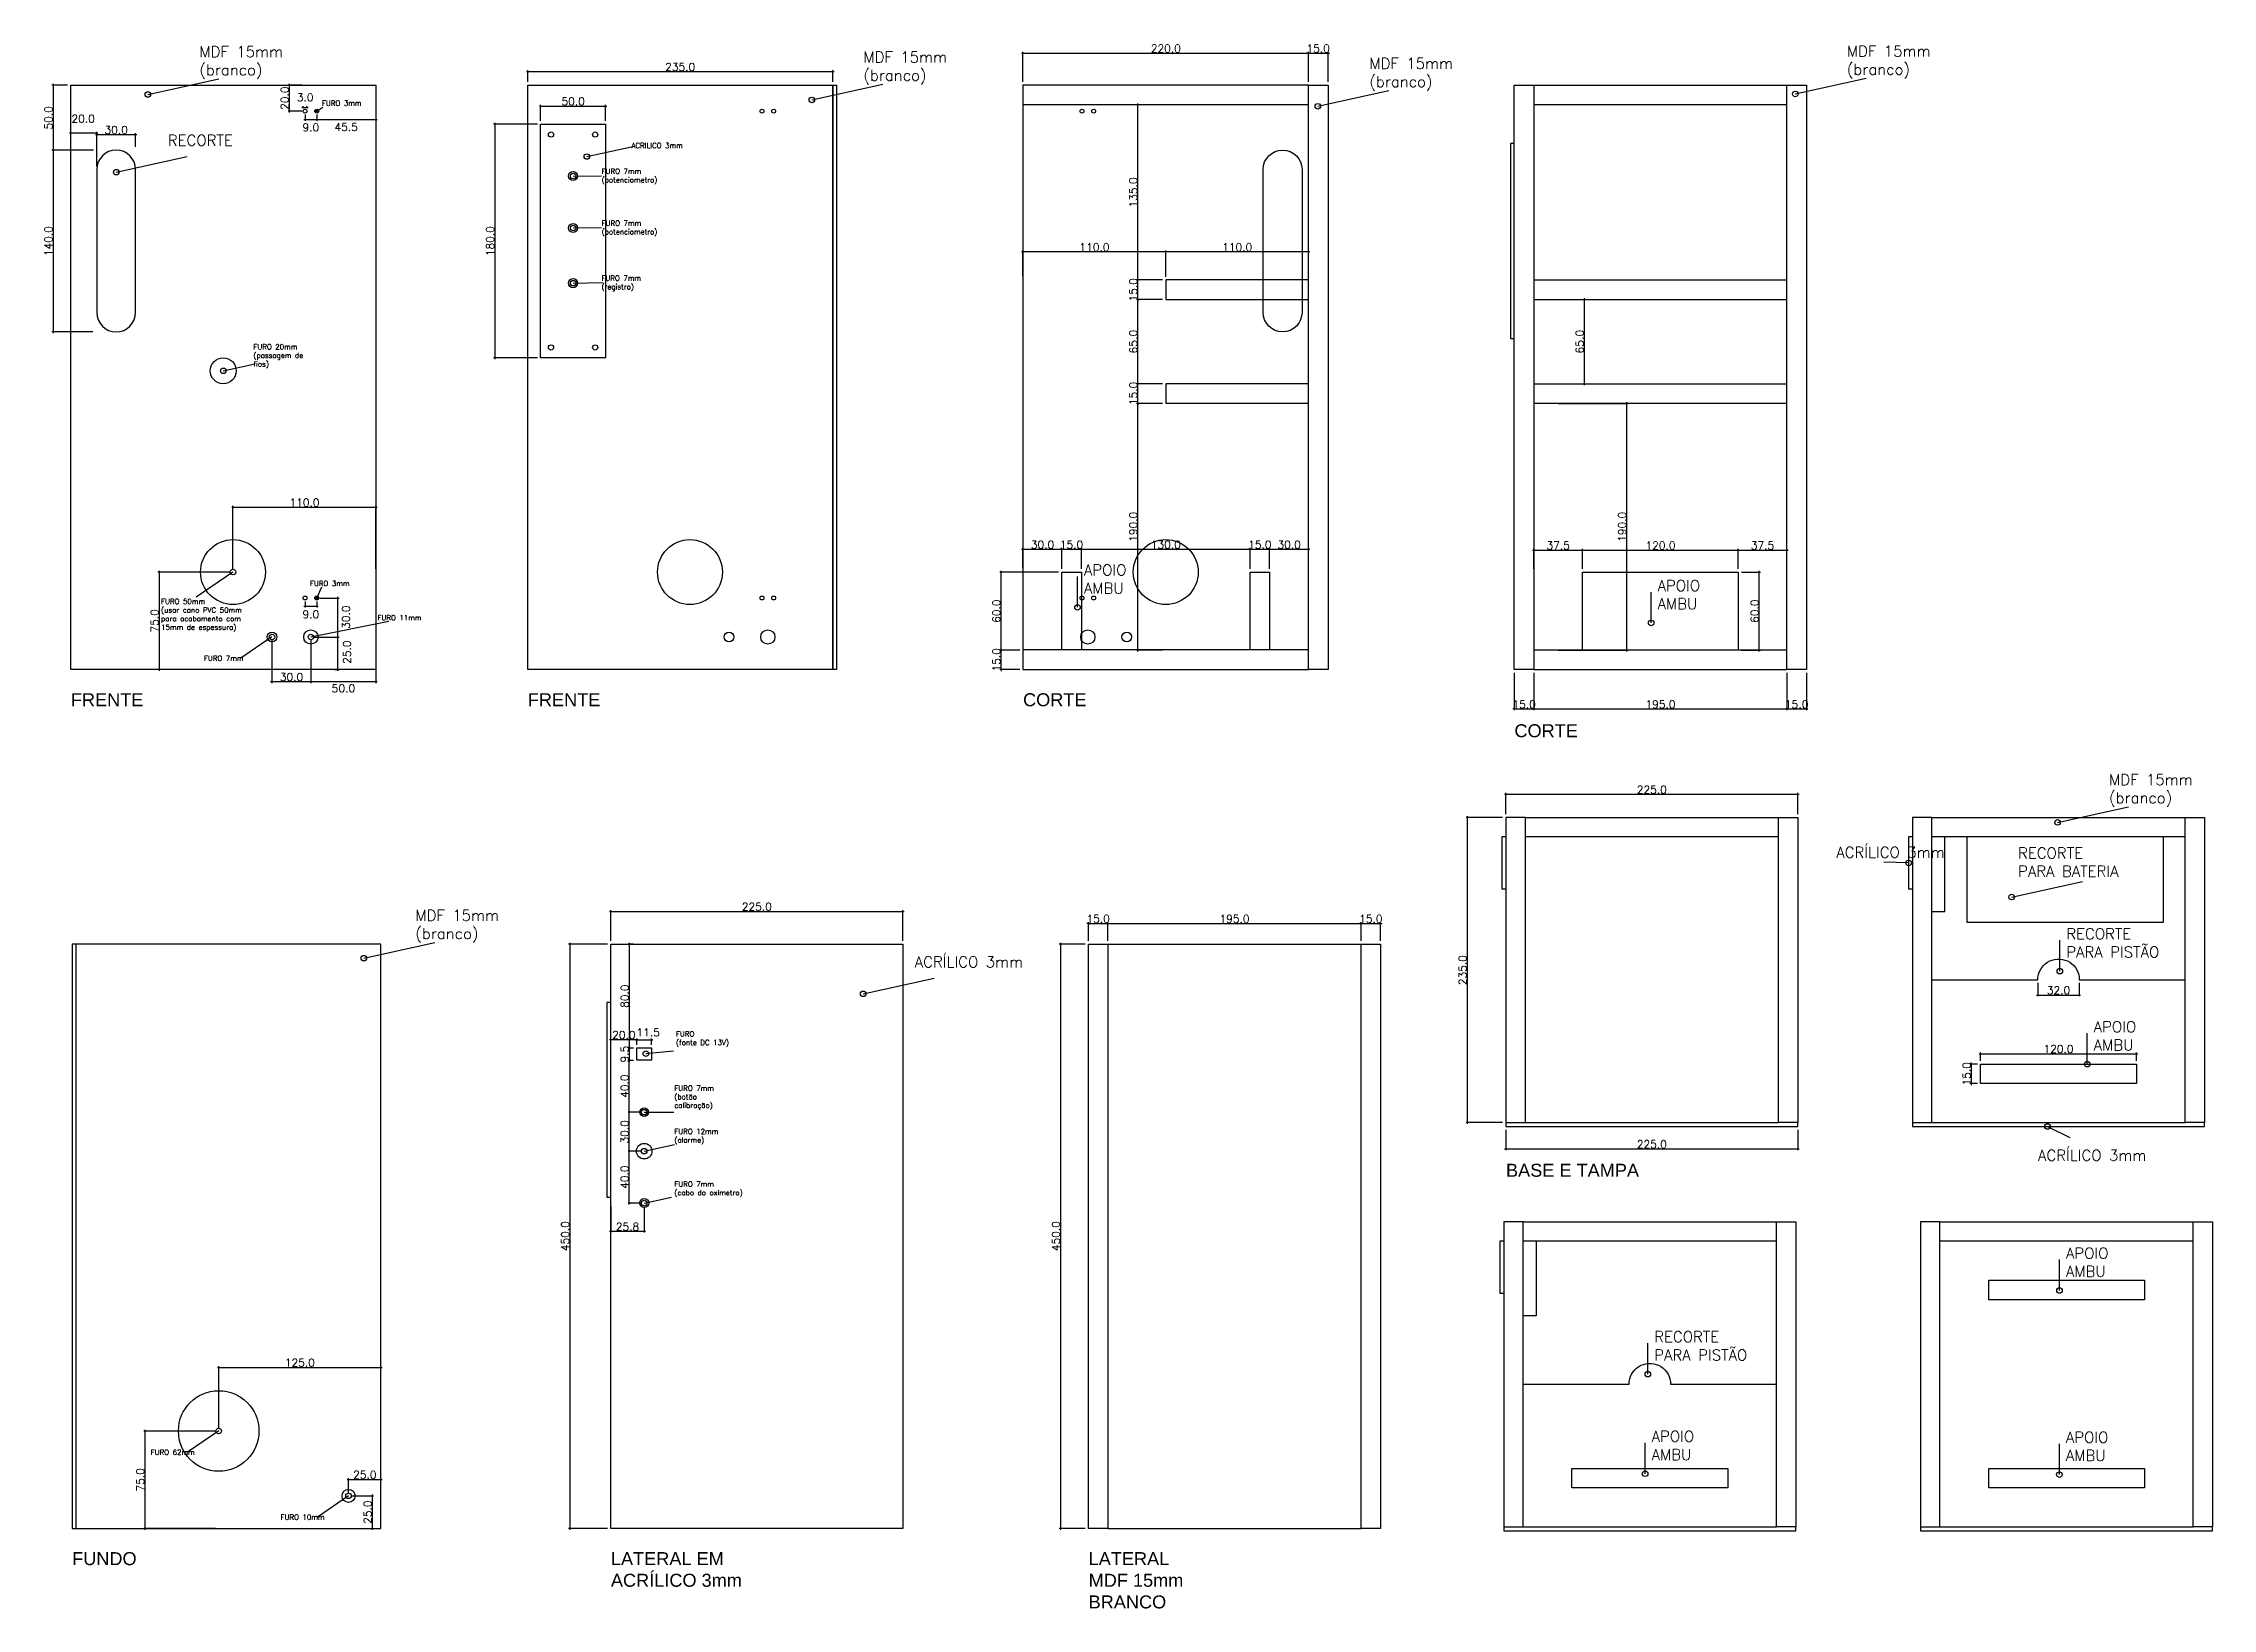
# Model space of a CAD drawing. Header units: millimetres. Extents: x 375 to 6718, y -847 to 3071.
# Drawn here: x 5047 to 6718, y 149 to 1354 of the extents above; entities that cross this region are included whole.
import ezdxf

# ---------------------------------------------------------------- set-up
doc = ezdxf.new("R2010")
doc.units = ezdxf.units.MM
doc.header["$LTSCALE"] = 10
for name, color, linetype in [('01', 1, 'Continuous'), ('1000-dim1', 1, 'Continuous'), ('2', 2, 'Continuous'), ('AR-VEG', 252, 'Continuous'), ('Carimbo', 2, 'Continuous')]:
    doc.layers.add(name, color=color, linetype=linetype)
doc.layers.add('B-TEXTO02', color=2, linetype='Continuous', lineweight=20)
doc.styles.add('r80', font='romans.shx')
doc.styles.add('SR80-001', font='romans.shx', dxfattribs={"height": 0.2})
doc.styles.add('T7', font='arial.ttf')
doc.dimstyles.new('cadnorma_dim1', dxfattribs={"dimscale": 0, "dimtxt": 6, "dimasz": 1.2, "dimexe": 1, "dimexo": 2.5, "dimgap": 0.6, "dimtad": 1, "dimdec": 1, "dimzin": 4, "dimdsep": 46, "dimtxsty": 'r80', "dimblk": 'ARCHTICK', "dimcen": -1, "dimdle": 1, "dimclrd": 1, "dimclre": 1, "dimclrt": 2, "dimaunit": 1, "dimazin": 0, "dimtfac": 1, "dimtdec": 1, "dimtix": 1, "dimtmove": 2, "dimatfit": 0, "dimfxl": 0, "dimtolj": 1, "dimtzin": 0, "dimarcsym": 0})

msp = doc.modelspace()

# ---------------------------------------------------------------- texts
at = {"layer": 'B-TEXTO02', "attachment_point": 4, "style": 'SR80-001'}
for s, insert, char_height, width in [('\\A1;MDF 15mm\\P(branco)', (5167.14, 1339.43), 8.4008, 89.6409), ('\\A1;MDF 15mm\\P(branco)', (5678.61, 1335.26), 8.4008, 89.6409), ('\\A1;MDF 15mm\\P(branco)', (6068.39, 1330.38), 8.4008, 89.6409), ('\\A1;MDF 15mm\\P(branco)', (6436.18, 1339.86), 8.4008, 89.6409), ('\\A1;FURO 3mm', (5261.52, 1308.18), 3.9755, 42.4204), ('\\A1;RECORTE', (5142.8, 1279.57), 8.4008, 89.6409), ('\\A1;ACRILICO 3mm', (5499.94, 1275.59), 3.9755, 42.4204), ('\\A1;FURO 7mm\\P(potenciometro)', (5476.99, 1251.77), 3.9755, 42.4204), ('\\A1;FURO 7mm\\P(potenciometro)', (5476.99, 1211.77), 3.9755, 42.4204), ('\\A1;FURO 7mm\\P(registro)', (5476.84, 1169.44), 3.9755, 42.4204), ('\\A1;FURO 20mm\\P(passagem de fios)', (5208.73, 1113.25), 3.9755, 42.4204), ('\\A1;APOIO \\PAMBU', (5848.45, 941.69), 8.401, 89.6409), ('\\A1;FURO 3mm', (5252.29, 938.32), 3.9755, 42.4204), ('\\A1;APOIO \\PAMBU', (6290.35, 929.63), 8.401, 89.6409), ('\\A1;FURO 50mm\\P(usar cano PVC 50mm para acabamento com 15mm de espessura)', (5137.63, 913.82), 3.9755, 72.5033), ('\\A1;FURO 11mm', (5304.33, 911.93), 3.9755, 42.4204), ('\\A1;FURO 7mm', (5170.63, 880.66), 3.9755, 42.4204), ('\\A1;MDF 15mm\\P(branco)', (6638.18, 778.8), 8.4008, 89.6409), ('\\A1;ACRÍLICO 3mm', (6428, 731.2), 8.4008, 89.6409), ('\\A1;RECORTE PARA BATERIA', (6568.04, 723.63), 8.4008, 89.6409), ('\\A1;MDF 15mm\\P(branco)', (5333.49, 674.27), 8.4008, 89.6409), ('\\A1;RECORTE PARA PISTÃO', (6605.2, 661.41), 8.4008, 89.6409), ('\\A1;ACRÍLICO 3mm', (5718.15, 646.8), 8.4008, 89.6409), ('\\A1;FURO \\P(fonte DC 13V)', (5534.24, 587.37), 3.9755, 49.1455), ('\\A1;APOIO \\PAMBU', (6626.31, 589.82), 8.401, 89.6409), ('\\A1;FURO 7mm\\P(botão calibração)', (5532.98, 542.25), 3.9755, 42.4204), ('\\A1;FURO 12mm\\P(alarme)', (5532.98, 512.25), 3.9755, 42.4204), ('\\A1;ACRÍLICO 3mm', (6583.42, 497.86), 8.4008, 89.6409), ('\\A1;FURO 7mm\\P(cabo do oxímetro)', (5532.98, 471.75), 3.9755, 68.0141), ('\\A1;APOIO \\PAMBU', (6604.92, 415.49), 8.401, 89.6409), ('\\A1;RECORTE PARA PISTÃO', (6287.8, 351.1), 8.4008, 89.6409), ('\\A1;APOIO \\PAMBU', (6285.76, 274.39), 8.401, 89.6409), ('\\A1;APOIO \\PAMBU', (6604.86, 273.7), 8.401, 89.6409), ('\\A1;FURO 62mm', (5129.63, 269.16), 3.9755, 42.4204), ('\\A1;FURO 10mm', (5229.63, 219.16), 3.9755, 42.4204)]:
    msp.add_mtext(s, dxfattribs=dict(at, insert=insert, char_height=char_height, width=width))
at = {"layer": 'Carimbo', "char_height": 10, "attachment_point": 1, "style": 'T7'}
for s, insert in [('FRENTE', (5068.1, 853.72)), ('FRENTE', (5420.1, 853.72)), ('CORTE', (5801.6, 853.72)), ('CORTE', (6180.1, 829.85)), ('BASE E TAMPA', (6173.6, 491.34)), ('FUNDO', (5069.1, 192.22)), ('LATERAL EM ACRÍLICO 3mm', (5484.1, 192.22)), ('LATERAL \\PMDF 15mm BRANCO', (5852.1, 192.22))]:
    msp.add_mtext_dynamic_manual_height_columns(s, width=108.6812, gutter_width=5, heights=[50.23], dxfattribs=dict(at, insert=insert))

# ---------------------------------------------------------------- blocks, each defined once
blk = doc.blocks.new('_ArchTick')
at = {"color": 0, "linetype": 'ByBlock', "const_width": 0.15}
blk.add_lwpolyline([(-0.5, -0.5), (0.5, 0.5)], dxfattribs=at)
blk = doc.blocks.new('*D33')
at = {"layer": '1000-dim1', "color": 1, "lineweight": -2}
for p, q in [((5087, 1284), (5119, 1284)), ((5088, 1274.5), (5088, 1285)), ((5118, 1274.5), (5118, 1285))]:
    blk.add_line(p, q, dxfattribs=at)
at = {"layer": 'Defpoints', "color": 0}
for p in [(5088, 1272), (5118, 1284), (5118, 1272)]:
    blk.add_point(p, dxfattribs=at)
at = {"layer": '1000-dim1', "color": 1, "lineweight": -2, "xscale": 1.2, "yscale": 1.2, "zscale": 1.2, "rotation": 180}
blk.add_blockref('_ArchTick', (5088, 1284), dxfattribs=at)
at = {"layer": '1000-dim1', "color": 1, "lineweight": -2, "xscale": 1.2, "yscale": 1.2, "zscale": 1.2}
blk.add_blockref('_ArchTick', (5118, 1284), dxfattribs=at)
at = {"layer": '1000-dim1', "color": 2, "insert": (5103, 1287.6), "char_height": 6, "attachment_point": 5, "style": 'r80'}
blk.add_mtext('\\A1;30.0', dxfattribs=at)
blk = doc.blocks.new('*D34')
at = {"layer": '1000-dim1', "color": 1, "lineweight": -2}
for p, q in [((5085.5, 1272), (5053.5, 1272)), ((5054.5, 1273), (5054.5, 1131)), ((5085.1, 1132), (5053.5, 1132))]:
    blk.add_line(p, q, dxfattribs=at)
at = {"layer": 'Defpoints', "color": 0}
for p in [(5088, 1272), (5054.5, 1132), (5087.6, 1132)]:
    blk.add_point(p, dxfattribs=at)
at = {"layer": '1000-dim1', "color": 1, "lineweight": -2, "xscale": 1.2, "yscale": 1.2, "zscale": 1.2}
for p, rotation in [((5054.5, 1272), 90), ((5054.5, 1132), 270)]:
    blk.add_blockref('_ArchTick', p, dxfattribs=dict(at, rotation=rotation))
at = {"layer": '1000-dim1', "color": 2, "insert": (5050.9, 1202), "char_height": 6, "attachment_point": 5, "rotation": 90, "style": 'r80'}
blk.add_mtext('\\A1;140.0', dxfattribs=at)
blk = doc.blocks.new('*D35')
at = {"layer": '1000-dim1', "color": 1, "lineweight": -2}
for p, q in [((5065.5, 1322), (5053.5, 1322)), ((5054.5, 1323), (5054.5, 1271)), ((5065.5, 1272), (5053.5, 1272))]:
    blk.add_line(p, q, dxfattribs=at)
at = {"layer": 'Defpoints', "color": 0}
for p in [(5068, 1322), (5054.5, 1272), (5068, 1272)]:
    blk.add_point(p, dxfattribs=at)
at = {"layer": '1000-dim1', "color": 1, "lineweight": -2, "xscale": 1.2, "yscale": 1.2, "zscale": 1.2}
for p, rotation in [((5054.5, 1322), 90), ((5054.5, 1272), 270)]:
    blk.add_blockref('_ArchTick', p, dxfattribs=dict(at, rotation=rotation))
at = {"layer": '1000-dim1', "color": 2, "insert": (5050.9, 1297), "char_height": 6, "attachment_point": 5, "rotation": 90, "style": 'r80'}
blk.add_mtext('\\A1;50.0', dxfattribs=at)
blk = doc.blocks.new('*D36')
at = {"layer": '1000-dim1', "color": 1, "lineweight": -2}
for p, q in [((5247.5, 1295.7), (5258.5, 1295.7)), ((5248.5, 1299.5), (5248.5, 1294.7)), ((5257.5, 1299.5), (5257.5, 1294.7))]:
    blk.add_line(p, q, dxfattribs=at)
at = {"layer": 'Defpoints', "color": 0}
for p in [(5248.5, 1302), (5257.5, 1302), (5257.5, 1295.7)]:
    blk.add_point(p, dxfattribs=at)
at = {"layer": '1000-dim1', "color": 1, "lineweight": -2, "xscale": 1.2, "yscale": 1.2, "zscale": 1.2, "rotation": 180}
blk.add_blockref('_ArchTick', (5248.5, 1295.7), dxfattribs=at)
at = {"layer": '1000-dim1', "color": 1, "lineweight": -2, "xscale": 1.2, "yscale": 1.2, "zscale": 1.2}
blk.add_blockref('_ArchTick', (5257.5, 1295.7), dxfattribs=at)
at = {"layer": '1000-dim1', "color": 2, "insert": (5253, 1289.5), "char_height": 6, "attachment_point": 5, "style": 'r80'}
blk.add_mtext('\\A1;9.0', dxfattribs=at)
blk = doc.blocks.new('*D37')
at = {"layer": '1000-dim1', "color": 1, "lineweight": -2}
for p, q in [((5246, 1304.9), (5251, 1304.9)), ((5247, 1304.5), (5247, 1305.9)), ((5250, 1304.5), (5250, 1305.9))]:
    blk.add_line(p, q, dxfattribs=at)
at = {"layer": 'Defpoints', "color": 0}
for p in [(5250, 1304.9), (5247, 1302), (5250, 1302)]:
    blk.add_point(p, dxfattribs=at)
at = {"layer": '1000-dim1', "color": 1, "lineweight": -2, "xscale": 1.2, "yscale": 1.2, "zscale": 1.2, "rotation": 180}
blk.add_blockref('_ArchTick', (5247, 1304.9), dxfattribs=at)
at = {"layer": '1000-dim1', "color": 1, "lineweight": -2, "xscale": 1.2, "yscale": 1.2, "zscale": 1.2}
blk.add_blockref('_ArchTick', (5250, 1304.9), dxfattribs=at)
at = {"layer": '1000-dim1', "color": 2, "insert": (5248.5, 1312.6), "char_height": 6, "attachment_point": 5, "style": 'r80'}
blk.add_mtext('\\A1;3.0', dxfattribs=at)
blk = doc.blocks.new('*D38')
at = {"layer": '1000-dim1', "color": 1, "lineweight": -2}
for p, q in [((5247.5, 920.7), (5258.5, 920.7)), ((5248.5, 924.5), (5248.5, 919.7)), ((5257.5, 924.5), (5257.5, 919.7))]:
    blk.add_line(p, q, dxfattribs=at)
at = {"layer": 'Defpoints', "color": 0}
for p in [(5248.5, 927), (5257.5, 927), (5257.5, 920.7)]:
    blk.add_point(p, dxfattribs=at)
at = {"layer": '1000-dim1', "color": 1, "lineweight": -2, "xscale": 1.2, "yscale": 1.2, "zscale": 1.2, "rotation": 180}
blk.add_blockref('_ArchTick', (5248.5, 920.7), dxfattribs=at)
at = {"layer": '1000-dim1', "color": 1, "lineweight": -2, "xscale": 1.2, "yscale": 1.2, "zscale": 1.2}
blk.add_blockref('_ArchTick', (5257.5, 920.7), dxfattribs=at)
at = {"layer": '1000-dim1', "color": 2, "insert": (5253, 914.5), "char_height": 6, "attachment_point": 5, "style": 'r80'}
blk.add_mtext('\\A1;9.0', dxfattribs=at)
blk = doc.blocks.new('*D39')
at = {"layer": '1000-dim1', "color": 1, "lineweight": -2}
for p, q in [((5253, 894.5), (5253, 861.6)), ((5303, 894.5), (5303, 861.6)), ((5304, 862.6), (5252, 862.6))]:
    blk.add_line(p, q, dxfattribs=at)
at = {"layer": 'Defpoints', "color": 0}
for p in [(5253, 897), (5303, 897), (5253, 862.6)]:
    blk.add_point(p, dxfattribs=at)
at = {"layer": '1000-dim1', "color": 1, "lineweight": -2, "xscale": 1.2, "yscale": 1.2, "zscale": 1.2, "rotation": 180}
blk.add_blockref('_ArchTick', (5253, 862.6), dxfattribs=at)
at = {"layer": '1000-dim1', "color": 1, "lineweight": -2, "xscale": 1.2, "yscale": 1.2, "zscale": 1.2}
blk.add_blockref('_ArchTick', (5303, 862.6), dxfattribs=at)
at = {"layer": '1000-dim1', "color": 2, "insert": (5278, 857.5), "char_height": 6, "attachment_point": 5, "style": 'r80'}
blk.add_mtext('\\A1;50.0', dxfattribs=at)
blk = doc.blocks.new('*D40')
at = {"layer": '1000-dim1', "color": 1, "lineweight": -2}
for p, q in [((5223, 894.5), (5223, 861.6)), ((5253, 894.5), (5253, 861.6)), ((5254, 862.6), (5222, 862.6))]:
    blk.add_line(p, q, dxfattribs=at)
at = {"layer": 'Defpoints', "color": 0}
for p in [(5223, 897), (5253, 897), (5223, 862.6)]:
    blk.add_point(p, dxfattribs=at)
at = {"layer": '1000-dim1', "color": 1, "lineweight": -2, "xscale": 1.2, "yscale": 1.2, "zscale": 1.2, "rotation": 180}
blk.add_blockref('_ArchTick', (5223, 862.6), dxfattribs=at)
at = {"layer": '1000-dim1', "color": 1, "lineweight": -2, "xscale": 1.2, "yscale": 1.2, "zscale": 1.2}
blk.add_blockref('_ArchTick', (5253, 862.6), dxfattribs=at)
at = {"layer": '1000-dim1', "color": 2, "insert": (5238, 866.2), "char_height": 6, "attachment_point": 5, "style": 'r80'}
blk.add_mtext('\\A1;30.0', dxfattribs=at)
blk = doc.blocks.new('*D41')
at = {"layer": '1000-dim1', "color": 1, "lineweight": -2}
for p, q in [((5419, 1332.5), (5656, 1332.5)), ((5420, 1324.5), (5420, 1333.5)), ((5655, 1324.5), (5655, 1333.5))]:
    blk.add_line(p, q, dxfattribs=at)
at = {"layer": 'Defpoints', "color": 0}
for p in [(5420, 1322), (5655, 1332.5), (5655, 1322)]:
    blk.add_point(p, dxfattribs=at)
at = {"layer": '1000-dim1', "color": 1, "lineweight": -2, "xscale": 1.2, "yscale": 1.2, "zscale": 1.2, "rotation": 180}
blk.add_blockref('_ArchTick', (5420, 1332.5), dxfattribs=at)
at = {"layer": '1000-dim1', "color": 1, "lineweight": -2, "xscale": 1.2, "yscale": 1.2, "zscale": 1.2}
blk.add_blockref('_ArchTick', (5655, 1332.5), dxfattribs=at)
at = {"layer": '1000-dim1', "color": 2, "insert": (5537.5, 1336.1), "char_height": 6, "attachment_point": 5, "style": 'r80'}
blk.add_mtext('\\A1;235.0', dxfattribs=at)
blk = doc.blocks.new('*D42')
at = {"layer": '1000-dim1', "color": 1, "lineweight": -2}
for p, q in [((5429, 1306), (5481, 1306)), ((5430, 1294.5), (5430, 1307)), ((5480, 1294.5), (5480, 1307))]:
    blk.add_line(p, q, dxfattribs=at)
at = {"layer": 'Defpoints', "color": 0}
for p in [(5480, 1306), (5430, 1292), (5480, 1292)]:
    blk.add_point(p, dxfattribs=at)
at = {"layer": '1000-dim1', "color": 1, "lineweight": -2, "xscale": 1.2, "yscale": 1.2, "zscale": 1.2, "rotation": 180}
blk.add_blockref('_ArchTick', (5430, 1306), dxfattribs=at)
at = {"layer": '1000-dim1', "color": 1, "lineweight": -2, "xscale": 1.2, "yscale": 1.2, "zscale": 1.2}
blk.add_blockref('_ArchTick', (5480, 1306), dxfattribs=at)
at = {"layer": '1000-dim1', "color": 2, "insert": (5455, 1309.6), "char_height": 6, "attachment_point": 5, "style": 'r80'}
blk.add_mtext('\\A1;50.0', dxfattribs=at)
blk = doc.blocks.new('*D43')
at = {"layer": '1000-dim1', "color": 1, "lineweight": -2}
for p, q in [((5427.5, 1292), (5393.7, 1292)), ((5394.7, 1293), (5394.7, 1111)), ((5427.5, 1112), (5393.7, 1112))]:
    blk.add_line(p, q, dxfattribs=at)
at = {"layer": 'Defpoints', "color": 0}
for p in [(5430, 1292), (5394.7, 1112), (5430, 1112)]:
    blk.add_point(p, dxfattribs=at)
at = {"layer": '1000-dim1', "color": 1, "lineweight": -2, "xscale": 1.2, "yscale": 1.2, "zscale": 1.2}
for p, rotation in [((5394.7, 1292), 90), ((5394.7, 1112), 270)]:
    blk.add_blockref('_ArchTick', p, dxfattribs=dict(at, rotation=rotation))
at = {"layer": '1000-dim1', "color": 2, "insert": (5391.1, 1202), "char_height": 6, "attachment_point": 5, "rotation": 90, "style": 'r80'}
blk.add_mtext('\\A1;180.0', dxfattribs=at)
blk = doc.blocks.new('*D44')
at = {"layer": '1000-dim1', "color": 1, "lineweight": -2}
for p, q in [((5255.5, 897), (5274.7, 897)), ((5273.7, 871), (5273.7, 898)), ((5271.1, 872), (5274.7, 872))]:
    blk.add_line(p, q, dxfattribs=at)
at = {"layer": 'Defpoints', "color": 0}
for p in [(5253, 897), (5273.7, 897), (5268.6, 872)]:
    blk.add_point(p, dxfattribs=at)
at = {"layer": '1000-dim1', "color": 1, "lineweight": -2, "xscale": 1.2, "yscale": 1.2, "zscale": 1.2}
for p, rotation in [((5273.7, 897), 90), ((5273.7, 872), 270)]:
    blk.add_blockref('_ArchTick', p, dxfattribs=dict(at, rotation=rotation))
at = {"layer": '1000-dim1', "color": 2, "insert": (5280.8, 885.3), "char_height": 6, "attachment_point": 5, "rotation": 90, "style": 'r80'}
blk.add_mtext('\\A1;25.0', dxfattribs=at)
blk = doc.blocks.new('*D45')
at = {"layer": '1000-dim1', "color": 1, "lineweight": -2}
for p, q in [((5260, 927), (5274.7, 927)), ((5273.7, 896), (5273.7, 928)), ((5255.5, 897), (5274.7, 897))]:
    blk.add_line(p, q, dxfattribs=at)
at = {"layer": 'Defpoints', "color": 0}
for p in [(5257.5, 927), (5273.7, 927), (5253, 897)]:
    blk.add_point(p, dxfattribs=at)
at = {"layer": '1000-dim1', "color": 1, "lineweight": -2, "xscale": 1.2, "yscale": 1.2, "zscale": 1.2}
for p, rotation in [((5273.7, 927), 90), ((5273.7, 897), 270)]:
    blk.add_blockref('_ArchTick', p, dxfattribs=dict(at, rotation=rotation))
at = {"layer": '1000-dim1', "color": 2, "insert": (5280.1, 912.3), "char_height": 6, "attachment_point": 5, "rotation": 90, "style": 'r80'}
blk.add_mtext('\\A1;30.0', dxfattribs=at)
blk = doc.blocks.new('*D46')
at = {"layer": '1000-dim1', "color": 1, "lineweight": -2}
for p, q in [((5089, 1285), (5067, 1285)), ((5068, 1259.5), (5068, 1286)), ((5088, 1259.5), (5088, 1286))]:
    blk.add_line(p, q, dxfattribs=at)
at = {"layer": 'Defpoints', "color": 0}
for p in [(5068, 1285), (5068, 1257), (5088, 1257)]:
    blk.add_point(p, dxfattribs=at)
at = {"layer": '1000-dim1', "color": 1, "lineweight": -2, "xscale": 1.2, "yscale": 1.2, "zscale": 1.2, "rotation": 180}
blk.add_blockref('_ArchTick', (5068, 1285), dxfattribs=at)
at = {"layer": '1000-dim1', "color": 1, "lineweight": -2, "xscale": 1.2, "yscale": 1.2, "zscale": 1.2}
blk.add_blockref('_ArchTick', (5088, 1285), dxfattribs=at)
at = {"layer": '1000-dim1', "color": 2, "insert": (5077.6, 1296.2), "char_height": 6, "attachment_point": 5, "style": 'r80'}
blk.add_mtext('\\A1;20.0', dxfattribs=at)
blk = doc.blocks.new('*D47')
at = {"layer": '1000-dim1', "color": 1, "lineweight": -2}
for p, q in [((5192, 997), (5304, 997)), ((5193, 949.5), (5193, 998)), ((5303, 949.5), (5303, 998))]:
    blk.add_line(p, q, dxfattribs=at)
at = {"layer": 'Defpoints', "color": 0}
for p in [(5303, 997), (5193, 947), (5303, 947)]:
    blk.add_point(p, dxfattribs=at)
at = {"layer": '1000-dim1', "color": 1, "lineweight": -2, "xscale": 1.2, "yscale": 1.2, "zscale": 1.2, "rotation": 180}
blk.add_blockref('_ArchTick', (5193, 997), dxfattribs=at)
at = {"layer": '1000-dim1', "color": 1, "lineweight": -2, "xscale": 1.2, "yscale": 1.2, "zscale": 1.2}
blk.add_blockref('_ArchTick', (5303, 997), dxfattribs=at)
at = {"layer": '1000-dim1', "color": 2, "insert": (5248, 1000.6), "char_height": 6, "attachment_point": 5, "style": 'r80'}
blk.add_mtext('\\A1;110.0', dxfattribs=at)
blk = doc.blocks.new('*D48')
at = {"layer": '1000-dim1', "color": 1, "lineweight": -2}
for p, q in [((5190.5, 947), (5135.2, 947)), ((5136.2, 948), (5136.2, 871)), ((5190.5, 872), (5135.2, 872))]:
    blk.add_line(p, q, dxfattribs=at)
at = {"layer": 'Defpoints', "color": 0}
for p in [(5193, 947), (5136.2, 872), (5193, 872)]:
    blk.add_point(p, dxfattribs=at)
at = {"layer": '1000-dim1', "color": 1, "lineweight": -2, "xscale": 1.2, "yscale": 1.2, "zscale": 1.2}
for p, rotation in [((5136.2, 947), 90), ((5136.2, 872), 270)]:
    blk.add_blockref('_ArchTick', p, dxfattribs=dict(at, rotation=rotation))
at = {"layer": '1000-dim1', "color": 2, "insert": (5132.6, 909.5), "char_height": 6, "attachment_point": 5, "rotation": 90, "style": 'r80'}
blk.add_mtext('\\A1;75.0', dxfattribs=at)
blk = doc.blocks.new('*D49')
at = {"layer": '1000-dim1', "color": 1, "lineweight": -2}
for p, q in [((5181, 334.5), (5308, 334.5)), ((5182, 288), (5182, 335.5)), ((5307, 288), (5307, 335.5))]:
    blk.add_line(p, q, dxfattribs=at)
at = {"layer": 'Defpoints', "color": 0}
for p in [(5307, 334.5), (5182, 285.5), (5307, 285.5)]:
    blk.add_point(p, dxfattribs=at)
at = {"layer": '1000-dim1', "color": 1, "lineweight": -2, "xscale": 1.2, "yscale": 1.2, "zscale": 1.2, "rotation": 180}
blk.add_blockref('_ArchTick', (5182, 334.5), dxfattribs=at)
at = {"layer": '1000-dim1', "color": 1, "lineweight": -2, "xscale": 1.2, "yscale": 1.2, "zscale": 1.2}
blk.add_blockref('_ArchTick', (5307, 334.5), dxfattribs=at)
at = {"layer": '1000-dim1', "color": 2, "insert": (5244.5, 338.1), "char_height": 6, "attachment_point": 5, "style": 'r80'}
blk.add_mtext('\\A1;125.0', dxfattribs=at)
blk = doc.blocks.new('*D50')
at = {"layer": '1000-dim1', "color": 1, "lineweight": -2}
for p, q in [((5179.5, 285.5), (5124.2, 285.5)), ((5125.2, 286.5), (5125.2, 209.5)), ((5179.5, 210.5), (5124.2, 210.5))]:
    blk.add_line(p, q, dxfattribs=at)
at = {"layer": 'Defpoints', "color": 0}
for p in [(5182, 285.5), (5125.2, 210.5), (5182, 210.5)]:
    blk.add_point(p, dxfattribs=at)
at = {"layer": '1000-dim1', "color": 1, "lineweight": -2, "xscale": 1.2, "yscale": 1.2, "zscale": 1.2}
for p, rotation in [((5125.2, 285.5), 90), ((5125.2, 210.5), 270)]:
    blk.add_blockref('_ArchTick', p, dxfattribs=dict(at, rotation=rotation))
at = {"layer": '1000-dim1', "color": 2, "insert": (5121.6, 248), "char_height": 6, "attachment_point": 5, "rotation": 90, "style": 'r80'}
blk.add_mtext('\\A1;75.0', dxfattribs=at)
blk = doc.blocks.new('*D51')
at = {"layer": '1000-dim1', "color": 1, "lineweight": -2}
for p, q in [((5281, 248.2), (5308, 248.2)), ((5282, 238), (5282, 249.2)), ((5307, 238), (5307, 249.2))]:
    blk.add_line(p, q, dxfattribs=at)
at = {"layer": 'Defpoints', "color": 0}
for p in [(5282, 235.5), (5307, 248.2), (5307, 235.5)]:
    blk.add_point(p, dxfattribs=at)
at = {"layer": '1000-dim1', "color": 1, "lineweight": -2, "xscale": 1.2, "yscale": 1.2, "zscale": 1.2, "rotation": 180}
blk.add_blockref('_ArchTick', (5282, 248.2), dxfattribs=at)
at = {"layer": '1000-dim1', "color": 1, "lineweight": -2, "xscale": 1.2, "yscale": 1.2, "zscale": 1.2}
blk.add_blockref('_ArchTick', (5307, 248.2), dxfattribs=at)
at = {"layer": '1000-dim1', "color": 2, "insert": (5294.5, 251.8), "char_height": 6, "attachment_point": 5, "style": 'r80'}
blk.add_mtext('\\A1;25.0', dxfattribs=at)
blk = doc.blocks.new('*D52')
at = {"layer": '1000-dim1', "color": 1, "lineweight": -2}
for p, q in [((5284.5, 235.5), (5301.3, 235.5)), ((5300.3, 236.5), (5300.3, 209.5)), ((5284.5, 210.5), (5301.3, 210.5))]:
    blk.add_line(p, q, dxfattribs=at)
at = {"layer": 'Defpoints', "color": 0}
for p in [(5282, 235.5), (5282, 210.5), (5300.3, 210.5)]:
    blk.add_point(p, dxfattribs=at)
at = {"layer": '1000-dim1', "color": 1, "lineweight": -2, "xscale": 1.2, "yscale": 1.2, "zscale": 1.2}
for p, rotation in [((5300.3, 235.5), 90), ((5300.3, 210.5), 270)]:
    blk.add_blockref('_ArchTick', p, dxfattribs=dict(at, rotation=rotation))
at = {"layer": '1000-dim1', "color": 2, "insert": (5296.7, 223), "char_height": 6, "attachment_point": 5, "rotation": 90, "style": 'r80'}
blk.add_mtext('\\A1;25.0', dxfattribs=at)
blk = doc.blocks.new('*D53')
at = {"layer": '1000-dim1', "color": 1, "lineweight": -2}
for p, q in [((5483, 685.7), (5710, 685.7)), ((5484, 663), (5484, 686.7)), ((5709, 663), (5709, 686.7))]:
    blk.add_line(p, q, dxfattribs=at)
at = {"layer": 'Defpoints', "color": 0}
for p in [(5709, 685.7), (5484, 660.5), (5709, 660.5)]:
    blk.add_point(p, dxfattribs=at)
at = {"layer": '1000-dim1', "color": 1, "lineweight": -2, "xscale": 1.2, "yscale": 1.2, "zscale": 1.2, "rotation": 180}
blk.add_blockref('_ArchTick', (5484, 685.7), dxfattribs=at)
at = {"layer": '1000-dim1', "color": 1, "lineweight": -2, "xscale": 1.2, "yscale": 1.2, "zscale": 1.2}
blk.add_blockref('_ArchTick', (5709, 685.7), dxfattribs=at)
at = {"layer": '1000-dim1', "color": 2, "insert": (5596.5, 689.3), "char_height": 6, "attachment_point": 5, "style": 'r80'}
blk.add_mtext('\\A1;225.0', dxfattribs=at)
blk = doc.blocks.new('*D54')
at = {"layer": '1000-dim1', "color": 1, "lineweight": -2}
for p, q in [((5481.5, 660.5), (5451.5, 660.5)), ((5452.5, 661.5), (5452.5, 209.5)), ((5481.5, 210.5), (5451.5, 210.5))]:
    blk.add_line(p, q, dxfattribs=at)
at = {"layer": 'Defpoints', "color": 0}
for p in [(5484, 660.5), (5452.5, 210.5), (5484, 210.5)]:
    blk.add_point(p, dxfattribs=at)
at = {"layer": '1000-dim1', "color": 1, "lineweight": -2, "xscale": 1.2, "yscale": 1.2, "zscale": 1.2}
for p, rotation in [((5452.5, 660.5), 90), ((5452.5, 210.5), 270)]:
    blk.add_blockref('_ArchTick', p, dxfattribs=dict(at, rotation=rotation))
at = {"layer": '1000-dim1', "color": 2, "insert": (5448.9, 435.5), "char_height": 6, "attachment_point": 5, "rotation": 90, "style": 'r80'}
blk.add_mtext('\\A1;450.0', dxfattribs=at)
blk = doc.blocks.new('*D55')
at = {"layer": '1000-dim1', "color": 1, "lineweight": -2}
for p, q in [((5501.5, 580.5), (5497.3, 580.5)), ((5501.5, 571), (5497.3, 571)), ((5498.3, 580.5), (5498.3, 581.7)), ((5498.3, 580.5), (5498.3, 571)), ((5498.3, 571), (5498.3, 569.8))]:
    blk.add_line(p, q, dxfattribs=at)
at = {"layer": 'Defpoints', "color": 0}
for p in [(5498.3, 571), (5504, 580.5), (5504, 571)]:
    blk.add_point(p, dxfattribs=at)
at = {"layer": '1000-dim1', "color": 1, "lineweight": -2, "xscale": 1.2, "yscale": 1.2, "zscale": 1.2}
for p, rotation in [((5498.3, 580.5), 270), ((5498.3, 571), 90)]:
    blk.add_blockref('_ArchTick', p, dxfattribs=dict(at, rotation=rotation))
at = {"layer": '1000-dim1', "color": 2, "insert": (5494.7, 575.8), "char_height": 6, "attachment_point": 5, "rotation": 90, "style": 'r80'}
blk.add_mtext('\\A1;9.5', dxfattribs=at)
blk = doc.blocks.new('*D56')
at = {"layer": '1000-dim1', "color": 1, "lineweight": -2}
for p, q in [((5503, 586.9), (5516.5, 586.9)), ((5504, 583), (5504, 587.9)), ((5515.5, 583), (5515.5, 587.9))]:
    blk.add_line(p, q, dxfattribs=at)
at = {"layer": 'Defpoints', "color": 0}
for p in [(5515.5, 586.9), (5504, 580.5), (5515.5, 580.5)]:
    blk.add_point(p, dxfattribs=at)
at = {"layer": '1000-dim1', "color": 1, "lineweight": -2, "xscale": 1.2, "yscale": 1.2, "zscale": 1.2, "rotation": 180}
blk.add_blockref('_ArchTick', (5504, 586.9), dxfattribs=at)
at = {"layer": '1000-dim1', "color": 1, "lineweight": -2, "xscale": 1.2, "yscale": 1.2, "zscale": 1.2}
blk.add_blockref('_ArchTick', (5515.5, 586.9), dxfattribs=at)
at = {"layer": '1000-dim1', "color": 2, "insert": (5512.8, 592.5), "char_height": 6, "attachment_point": 5, "style": 'r80'}
blk.add_mtext('\\A1;11.5', dxfattribs=at)
blk = doc.blocks.new('*D57')
at = {"layer": '1000-dim1', "color": 1, "lineweight": -2}
for p, q in [((5484, 458.5), (5484, 438.3)), ((5509.8, 458.5), (5509.8, 438.3)), ((5510.8, 439.3), (5483, 439.3))]:
    blk.add_line(p, q, dxfattribs=at)
at = {"layer": 'Defpoints', "color": 0}
for p in [(5484, 461), (5509.8, 461), (5484, 439.3)]:
    blk.add_point(p, dxfattribs=at)
at = {"layer": '1000-dim1', "color": 1, "lineweight": -2, "xscale": 1.2, "yscale": 1.2, "zscale": 1.2, "rotation": 180}
blk.add_blockref('_ArchTick', (5484, 439.3), dxfattribs=at)
at = {"layer": '1000-dim1', "color": 1, "lineweight": -2, "xscale": 1.2, "yscale": 1.2, "zscale": 1.2}
blk.add_blockref('_ArchTick', (5509.8, 439.3), dxfattribs=at)
at = {"layer": '1000-dim1', "color": 2, "insert": (5496.9, 442.9), "char_height": 6, "attachment_point": 5, "style": 'r80'}
blk.add_mtext('\\A1;25.8', dxfattribs=at)
blk = doc.blocks.new('*D58')
at = {"layer": '1000-dim1', "color": 1, "lineweight": -2}
for p, q in [((5498.3, 460), (5498.3, 502)), ((5507.3, 501), (5497.3, 501)), ((5507.3, 461), (5497.3, 461))]:
    blk.add_line(p, q, dxfattribs=at)
at = {"layer": 'Defpoints', "color": 0}
for p in [(5498.3, 501), (5509.8, 501), (5509.8, 461)]:
    blk.add_point(p, dxfattribs=at)
at = {"layer": '1000-dim1', "color": 1, "lineweight": -2, "xscale": 1.2, "yscale": 1.2, "zscale": 1.2}
for p, rotation in [((5498.3, 501), 90), ((5498.3, 461), 270)]:
    blk.add_blockref('_ArchTick', p, dxfattribs=dict(at, rotation=rotation))
at = {"layer": '1000-dim1', "color": 2, "insert": (5494.7, 481), "char_height": 6, "attachment_point": 5, "rotation": 90, "style": 'r80'}
blk.add_mtext('\\A1;40.0', dxfattribs=at)
blk = doc.blocks.new('*D59')
at = {"layer": '1000-dim1', "color": 1, "lineweight": -2}
for p, q in [((5507.3, 531), (5497.3, 531)), ((5498.3, 500), (5498.3, 532)), ((5507.3, 501), (5497.3, 501))]:
    blk.add_line(p, q, dxfattribs=at)
at = {"layer": 'Defpoints', "color": 0}
for p in [(5498.3, 531), (5509.8, 531), (5509.8, 501)]:
    blk.add_point(p, dxfattribs=at)
at = {"layer": '1000-dim1', "color": 1, "lineweight": -2, "xscale": 1.2, "yscale": 1.2, "zscale": 1.2}
for p, rotation in [((5498.3, 531), 90), ((5498.3, 501), 270)]:
    blk.add_blockref('_ArchTick', p, dxfattribs=dict(at, rotation=rotation))
at = {"layer": '1000-dim1', "color": 2, "insert": (5494.7, 516), "char_height": 6, "attachment_point": 5, "rotation": 90, "style": 'r80'}
blk.add_mtext('\\A1;30.0', dxfattribs=at)
blk = doc.blocks.new('*D60')
at = {"layer": '1000-dim1', "color": 1, "lineweight": -2}
for p, q in [((5501.5, 571), (5497.3, 571)), ((5498.3, 530), (5498.3, 572)), ((5507.3, 531), (5497.3, 531))]:
    blk.add_line(p, q, dxfattribs=at)
at = {"layer": 'Defpoints', "color": 0}
for p in [(5498.3, 571), (5504, 571), (5509.8, 531)]:
    blk.add_point(p, dxfattribs=at)
at = {"layer": '1000-dim1', "color": 1, "lineweight": -2, "xscale": 1.2, "yscale": 1.2, "zscale": 1.2}
for p, rotation in [((5498.3, 571), 90), ((5498.3, 531), 270)]:
    blk.add_blockref('_ArchTick', p, dxfattribs=dict(at, rotation=rotation))
at = {"layer": '1000-dim1', "color": 2, "insert": (5494.7, 551), "char_height": 6, "attachment_point": 5, "rotation": 90, "style": 'r80'}
blk.add_mtext('\\A1;40.0', dxfattribs=at)
blk = doc.blocks.new('*D61')
at = {"layer": '1000-dim1', "color": 1, "lineweight": -2}
for p, q in [((5505, 586.9), (5483, 586.9)), ((5484, 583), (5484, 587.9)), ((5504, 583), (5504, 587.9))]:
    blk.add_line(p, q, dxfattribs=at)
at = {"layer": 'Defpoints', "color": 0}
for p in [(5484, 586.9), (5484, 580.5), (5504, 580.5)]:
    blk.add_point(p, dxfattribs=at)
at = {"layer": '1000-dim1', "color": 1, "lineweight": -2, "xscale": 1.2, "yscale": 1.2, "zscale": 1.2, "rotation": 180}
blk.add_blockref('_ArchTick', (5484, 586.9), dxfattribs=at)
at = {"layer": '1000-dim1', "color": 1, "lineweight": -2, "xscale": 1.2, "yscale": 1.2, "zscale": 1.2}
blk.add_blockref('_ArchTick', (5504, 586.9), dxfattribs=at)
at = {"layer": '1000-dim1', "color": 2, "insert": (5494, 590.5), "char_height": 6, "attachment_point": 5, "style": 'r80'}
blk.add_mtext('\\A1;20.0', dxfattribs=at)
blk = doc.blocks.new('*D62')
at = {"layer": '1000-dim1', "color": 1, "lineweight": -2}
for p, q in [((5800.5, 1346.7), (6022.5, 1346.7)), ((5801.5, 1324.5), (5801.5, 1347.7)), ((6021.5, 1324.5), (6021.5, 1347.7))]:
    blk.add_line(p, q, dxfattribs=at)
at = {"layer": 'Defpoints', "color": 0}
for p in [(6021.5, 1346.7), (5801.5, 1322), (6021.5, 1322)]:
    blk.add_point(p, dxfattribs=at)
at = {"layer": '1000-dim1', "color": 1, "lineweight": -2, "xscale": 1.2, "yscale": 1.2, "zscale": 1.2, "rotation": 180}
blk.add_blockref('_ArchTick', (5801.5, 1346.7), dxfattribs=at)
at = {"layer": '1000-dim1', "color": 1, "lineweight": -2, "xscale": 1.2, "yscale": 1.2, "zscale": 1.2}
blk.add_blockref('_ArchTick', (6021.5, 1346.7), dxfattribs=at)
at = {"layer": '1000-dim1', "color": 2, "insert": (5911.5, 1350.3), "char_height": 6, "attachment_point": 5, "style": 'r80'}
blk.add_mtext('\\A1;220.0', dxfattribs=at)
blk = doc.blocks.new('*D63')
at = {"layer": '1000-dim1', "color": 1, "lineweight": -2}
for p, q in [((6021.5, 1346.7), (6020.3, 1346.7)), ((6021.5, 1324.5), (6021.5, 1347.7)), ((6021.5, 1346.7), (6036.5, 1346.7)), ((6036.5, 1324.5), (6036.5, 1347.7)), ((6036.5, 1346.7), (6037.7, 1346.7))]:
    blk.add_line(p, q, dxfattribs=at)
at = {"layer": 'Defpoints', "color": 0}
for p in [(6036.5, 1346.7), (6021.5, 1322), (6036.5, 1322)]:
    blk.add_point(p, dxfattribs=at)
at = {"layer": '1000-dim1', "color": 1, "lineweight": -2, "xscale": 1.2, "yscale": 1.2, "zscale": 1.2}
blk.add_blockref('_ArchTick', (6021.5, 1346.7), dxfattribs=at)
at = {"layer": '1000-dim1', "color": 1, "lineweight": -2, "xscale": 1.2, "yscale": 1.2, "zscale": 1.2, "rotation": 180}
blk.add_blockref('_ArchTick', (6036.5, 1346.7), dxfattribs=at)
at = {"layer": '1000-dim1', "color": 2, "insert": (6029, 1350.3), "char_height": 6, "attachment_point": 5, "style": 'r80'}
blk.add_mtext('\\A1;15.0', dxfattribs=at)
blk = doc.blocks.new('*D64')
at = {"layer": '1000-dim1', "color": 1, "lineweight": -2}
for p, q in [((5800.5, 964.6), (5832.5, 964.6)), ((5801.5, 950), (5801.5, 965.6)), ((5831.5, 949.5), (5831.5, 965.6))]:
    blk.add_line(p, q, dxfattribs=at)
at = {"layer": 'Defpoints', "color": 0}
for p in [(5831.5, 964.6), (5801.5, 947.5), (5831.5, 947)]:
    blk.add_point(p, dxfattribs=at)
at = {"layer": '1000-dim1', "color": 1, "lineweight": -2, "xscale": 1.2, "yscale": 1.2, "zscale": 1.2, "rotation": 180}
blk.add_blockref('_ArchTick', (5801.5, 964.6), dxfattribs=at)
at = {"layer": '1000-dim1', "color": 1, "lineweight": -2, "xscale": 1.2, "yscale": 1.2, "zscale": 1.2}
blk.add_blockref('_ArchTick', (5831.5, 964.6), dxfattribs=at)
at = {"layer": '1000-dim1', "color": 2, "insert": (5816.5, 968.2), "char_height": 6, "attachment_point": 5, "style": 'r80'}
blk.add_mtext('\\A1;30.0', dxfattribs=at)
blk = doc.blocks.new('*D65')
at = {"layer": '1000-dim1', "color": 1, "lineweight": -2}
for p, q in [((5831.5, 964.6), (5830.3, 964.6)), ((5831.5, 949.5), (5831.5, 965.6)), ((5831.5, 964.6), (5846.5, 964.6)), ((5846.5, 949.5), (5846.5, 965.6)), ((5846.5, 964.6), (5847.7, 964.6))]:
    blk.add_line(p, q, dxfattribs=at)
at = {"layer": 'Defpoints', "color": 0}
for p in [(5846.5, 964.6), (5831.5, 947), (5846.5, 947)]:
    blk.add_point(p, dxfattribs=at)
at = {"layer": '1000-dim1', "color": 1, "lineweight": -2, "xscale": 1.2, "yscale": 1.2, "zscale": 1.2}
blk.add_blockref('_ArchTick', (5831.5, 964.6), dxfattribs=at)
at = {"layer": '1000-dim1', "color": 1, "lineweight": -2, "xscale": 1.2, "yscale": 1.2, "zscale": 1.2, "rotation": 180}
blk.add_blockref('_ArchTick', (5846.5, 964.6), dxfattribs=at)
at = {"layer": '1000-dim1', "color": 2, "insert": (5839, 968.2), "char_height": 6, "attachment_point": 5, "style": 'r80'}
blk.add_mtext('\\A1;15.0', dxfattribs=at)
blk = doc.blocks.new('*D66')
at = {"layer": '1000-dim1', "color": 1, "lineweight": -2}
for p, q in [((5845.5, 964.6), (5977.5, 964.6)), ((5846.5, 949.5), (5846.5, 965.6)), ((5976.5, 949.5), (5976.5, 965.6))]:
    blk.add_line(p, q, dxfattribs=at)
at = {"layer": 'Defpoints', "color": 0}
for p in [(5976.5, 964.6), (5846.5, 947), (5976.5, 947)]:
    blk.add_point(p, dxfattribs=at)
at = {"layer": '1000-dim1', "color": 1, "lineweight": -2, "xscale": 1.2, "yscale": 1.2, "zscale": 1.2, "rotation": 180}
blk.add_blockref('_ArchTick', (5846.5, 964.6), dxfattribs=at)
at = {"layer": '1000-dim1', "color": 1, "lineweight": -2, "xscale": 1.2, "yscale": 1.2, "zscale": 1.2}
blk.add_blockref('_ArchTick', (5976.5, 964.6), dxfattribs=at)
at = {"layer": '1000-dim1', "color": 2, "insert": (5911.5, 968.2), "char_height": 6, "attachment_point": 5, "style": 'r80'}
blk.add_mtext('\\A1;130.0', dxfattribs=at)
blk = doc.blocks.new('*D67')
at = {"layer": '1000-dim1', "color": 1, "lineweight": -2}
for p, q in [((5976.5, 964.6), (5975.3, 964.6)), ((5976.5, 949.5), (5976.5, 965.6)), ((5976.5, 964.6), (5991.5, 964.6)), ((5991.5, 949.5), (5991.5, 965.6)), ((5991.5, 964.6), (5992.7, 964.6))]:
    blk.add_line(p, q, dxfattribs=at)
at = {"layer": 'Defpoints', "color": 0}
for p in [(5991.5, 964.6), (5976.5, 947), (5991.5, 947)]:
    blk.add_point(p, dxfattribs=at)
at = {"layer": '1000-dim1', "color": 1, "lineweight": -2, "xscale": 1.2, "yscale": 1.2, "zscale": 1.2}
blk.add_blockref('_ArchTick', (5976.5, 964.6), dxfattribs=at)
at = {"layer": '1000-dim1', "color": 1, "lineweight": -2, "xscale": 1.2, "yscale": 1.2, "zscale": 1.2, "rotation": 180}
blk.add_blockref('_ArchTick', (5991.5, 964.6), dxfattribs=at)
at = {"layer": '1000-dim1', "color": 2, "insert": (5984, 968.2), "char_height": 6, "attachment_point": 5, "style": 'r80'}
blk.add_mtext('\\A1;15.0', dxfattribs=at)
blk = doc.blocks.new('*D68')
at = {"layer": '1000-dim1', "color": 1, "lineweight": -2}
for p, q in [((5990.5, 964.6), (6022.5, 964.6)), ((5991.5, 949.5), (5991.5, 965.6)), ((6021.5, 949.5), (6021.5, 965.6))]:
    blk.add_line(p, q, dxfattribs=at)
at = {"layer": 'Defpoints', "color": 0}
for p in [(6021.5, 964.6), (5991.5, 947), (6021.5, 947)]:
    blk.add_point(p, dxfattribs=at)
at = {"layer": '1000-dim1', "color": 1, "lineweight": -2, "xscale": 1.2, "yscale": 1.2, "zscale": 1.2, "rotation": 180}
blk.add_blockref('_ArchTick', (5991.5, 964.6), dxfattribs=at)
at = {"layer": '1000-dim1', "color": 1, "lineweight": -2, "xscale": 1.2, "yscale": 1.2, "zscale": 1.2}
blk.add_blockref('_ArchTick', (6021.5, 964.6), dxfattribs=at)
at = {"layer": '1000-dim1', "color": 2, "insert": (6006.5, 968.2), "char_height": 6, "attachment_point": 5, "style": 'r80'}
blk.add_mtext('\\A1;30.0', dxfattribs=at)
blk = doc.blocks.new('*D69')
at = {"layer": '1000-dim1', "color": 1, "lineweight": -2}
for p, q in [((5799, 887), (5783.7, 887)), ((5784.7, 887), (5784.7, 888.2)), ((5784.7, 872), (5784.7, 887)), ((5799, 872), (5783.7, 872)), ((5784.7, 872), (5784.7, 870.8))]:
    blk.add_line(p, q, dxfattribs=at)
at = {"layer": 'Defpoints', "color": 0}
for p in [(5784.7, 887), (5801.5, 887), (5801.5, 872)]:
    blk.add_point(p, dxfattribs=at)
at = {"layer": '1000-dim1', "color": 1, "lineweight": -2, "xscale": 1.2, "yscale": 1.2, "zscale": 1.2}
for p, rotation in [((5784.7, 887), 270), ((5784.7, 872), 90)]:
    blk.add_blockref('_ArchTick', p, dxfattribs=dict(at, rotation=rotation))
at = {"layer": '1000-dim1', "color": 2, "insert": (5781.1, 879.5), "char_height": 6, "attachment_point": 5, "rotation": 90, "style": 'r80'}
blk.add_mtext('\\A1;15.0', dxfattribs=at)
blk = doc.blocks.new('*D70')
at = {"layer": '1000-dim1', "color": 1, "lineweight": -2}
for p, q in [((5829, 947), (5783.7, 947)), ((5784.7, 886), (5784.7, 948)), ((5799, 887), (5783.7, 887))]:
    blk.add_line(p, q, dxfattribs=at)
at = {"layer": 'Defpoints', "color": 0}
for p in [(5784.7, 947), (5831.5, 947), (5801.5, 887)]:
    blk.add_point(p, dxfattribs=at)
at = {"layer": '1000-dim1', "color": 1, "lineweight": -2, "xscale": 1.2, "yscale": 1.2, "zscale": 1.2}
for p, rotation in [((5784.7, 947), 90), ((5784.7, 887), 270)]:
    blk.add_blockref('_ArchTick', p, dxfattribs=dict(at, rotation=rotation))
at = {"layer": '1000-dim1', "color": 2, "insert": (5781.1, 917), "char_height": 6, "attachment_point": 5, "rotation": 90, "style": 'r80'}
blk.add_mtext('\\A1;60.0', dxfattribs=at)
blk = doc.blocks.new('*D71')
at = {"layer": '1000-dim1', "color": 1, "lineweight": -2}
for p, q in [((5909, 1077), (5889.1, 1077)), ((5890.1, 886), (5890.1, 1078)), ((5909, 887), (5889.1, 887))]:
    blk.add_line(p, q, dxfattribs=at)
at = {"layer": 'Defpoints', "color": 0}
for p in [(5890.1, 1077), (5911.5, 1077), (5911.5, 887)]:
    blk.add_point(p, dxfattribs=at)
at = {"layer": '1000-dim1', "color": 1, "lineweight": -2, "xscale": 1.2, "yscale": 1.2, "zscale": 1.2}
for p, rotation in [((5890.1, 1077), 90), ((5890.1, 887), 270)]:
    blk.add_blockref('_ArchTick', p, dxfattribs=dict(at, rotation=rotation))
at = {"layer": '1000-dim1', "color": 2, "insert": (5886.5, 982), "char_height": 6, "attachment_point": 5, "rotation": 90, "style": 'r80'}
blk.add_mtext('\\A1;190.0', dxfattribs=at)
blk = doc.blocks.new('*D72')
at = {"layer": '1000-dim1', "color": 1, "lineweight": -2}
for p, q in [((5909, 1092), (5889.1, 1092)), ((5890.1, 1092), (5890.1, 1093.2)), ((5890.1, 1077), (5890.1, 1092)), ((5909, 1077), (5889.1, 1077)), ((5890.1, 1077), (5890.1, 1075.8))]:
    blk.add_line(p, q, dxfattribs=at)
at = {"layer": 'Defpoints', "color": 0}
for p in [(5890.1, 1092), (5911.5, 1092), (5911.5, 1077)]:
    blk.add_point(p, dxfattribs=at)
at = {"layer": '1000-dim1', "color": 1, "lineweight": -2, "xscale": 1.2, "yscale": 1.2, "zscale": 1.2}
for p, rotation in [((5890.1, 1092), 270), ((5890.1, 1077), 90)]:
    blk.add_blockref('_ArchTick', p, dxfattribs=dict(at, rotation=rotation))
at = {"layer": '1000-dim1', "color": 2, "insert": (5886.5, 1084.5), "char_height": 6, "attachment_point": 5, "rotation": 90, "style": 'r80'}
blk.add_mtext('\\A1;15.0', dxfattribs=at)
blk = doc.blocks.new('*D73')
at = {"layer": '1000-dim1', "color": 1, "lineweight": -2}
for p, q in [((5909, 1157), (5889.1, 1157)), ((5890.1, 1091), (5890.1, 1158)), ((5909, 1092), (5889.1, 1092))]:
    blk.add_line(p, q, dxfattribs=at)
at = {"layer": 'Defpoints', "color": 0}
for p in [(5890.1, 1157), (5911.5, 1157), (5911.5, 1092)]:
    blk.add_point(p, dxfattribs=at)
at = {"layer": '1000-dim1', "color": 1, "lineweight": -2, "xscale": 1.2, "yscale": 1.2, "zscale": 1.2}
for p, rotation in [((5890.1, 1157), 90), ((5890.1, 1092), 270)]:
    blk.add_blockref('_ArchTick', p, dxfattribs=dict(at, rotation=rotation))
at = {"layer": '1000-dim1', "color": 2, "insert": (5886.5, 1124.5), "char_height": 6, "attachment_point": 5, "rotation": 90, "style": 'r80'}
blk.add_mtext('\\A1;65.0', dxfattribs=at)
blk = doc.blocks.new('*D74')
at = {"layer": '1000-dim1', "color": 1, "lineweight": -2}
for p, q in [((5909, 1172), (5889.1, 1172)), ((5890.1, 1172), (5890.1, 1173.2)), ((5890.1, 1157), (5890.1, 1172)), ((5909, 1157), (5889.1, 1157)), ((5890.1, 1157), (5890.1, 1155.8))]:
    blk.add_line(p, q, dxfattribs=at)
at = {"layer": 'Defpoints', "color": 0}
for p in [(5890.1, 1172), (5911.5, 1172), (5911.5, 1157)]:
    blk.add_point(p, dxfattribs=at)
at = {"layer": '1000-dim1', "color": 1, "lineweight": -2, "xscale": 1.2, "yscale": 1.2, "zscale": 1.2}
for p, rotation in [((5890.1, 1172), 270), ((5890.1, 1157), 90)]:
    blk.add_blockref('_ArchTick', p, dxfattribs=dict(at, rotation=rotation))
at = {"layer": '1000-dim1', "color": 2, "insert": (5886.5, 1164.5), "char_height": 6, "attachment_point": 5, "rotation": 90, "style": 'r80'}
blk.add_mtext('\\A1;15.0', dxfattribs=at)
blk = doc.blocks.new('*D75')
at = {"layer": '1000-dim1', "color": 1, "lineweight": -2}
for p, q in [((5909, 1307), (5889.1, 1307)), ((5890.1, 1171), (5890.1, 1308)), ((5909, 1172), (5889.1, 1172))]:
    blk.add_line(p, q, dxfattribs=at)
at = {"layer": 'Defpoints', "color": 0}
for p in [(5890.1, 1307), (5911.5, 1307), (5911.5, 1172)]:
    blk.add_point(p, dxfattribs=at)
at = {"layer": '1000-dim1', "color": 1, "lineweight": -2, "xscale": 1.2, "yscale": 1.2, "zscale": 1.2}
for p, rotation in [((5890.1, 1307), 90), ((5890.1, 1172), 270)]:
    blk.add_blockref('_ArchTick', p, dxfattribs=dict(at, rotation=rotation))
at = {"layer": '1000-dim1', "color": 2, "insert": (5886.5, 1239.5), "char_height": 6, "attachment_point": 5, "rotation": 90, "style": 'r80'}
blk.add_mtext('\\A1;135.0', dxfattribs=at)
blk = doc.blocks.new('*D76')
at = {"layer": '1000-dim1', "color": 1, "lineweight": -2}
for p, q in [((6022.5, 1193.7), (5910.5, 1193.7)), ((5911.5, 1174.5), (5911.5, 1194.7)), ((6021.5, 1174.5), (6021.5, 1194.7))]:
    blk.add_line(p, q, dxfattribs=at)
at = {"layer": 'Defpoints', "color": 0}
for p in [(5911.5, 1193.7), (5911.5, 1172), (6021.5, 1172)]:
    blk.add_point(p, dxfattribs=at)
at = {"layer": '1000-dim1', "color": 1, "lineweight": -2, "xscale": 1.2, "yscale": 1.2, "zscale": 1.2, "rotation": 180}
blk.add_blockref('_ArchTick', (5911.5, 1193.7), dxfattribs=at)
at = {"layer": '1000-dim1', "color": 1, "lineweight": -2, "xscale": 1.2, "yscale": 1.2, "zscale": 1.2}
blk.add_blockref('_ArchTick', (6021.5, 1193.7), dxfattribs=at)
at = {"layer": '1000-dim1', "color": 2, "insert": (5966.5, 1197.3), "char_height": 6, "attachment_point": 5, "style": 'r80'}
blk.add_mtext('\\A1;110.0', dxfattribs=at)
blk = doc.blocks.new('*D77')
at = {"layer": '1000-dim1', "color": 1, "lineweight": -2}
for p, q in [((5912.5, 1193.7), (5800.5, 1193.7)), ((5801.5, 1174.9), (5801.5, 1194.7)), ((5911.5, 1174.5), (5911.5, 1194.7))]:
    blk.add_line(p, q, dxfattribs=at)
at = {"layer": 'Defpoints', "color": 0}
for p in [(5801.5, 1193.7), (5801.5, 1172.4), (5911.5, 1172)]:
    blk.add_point(p, dxfattribs=at)
at = {"layer": '1000-dim1', "color": 1, "lineweight": -2, "xscale": 1.2, "yscale": 1.2, "zscale": 1.2, "rotation": 180}
blk.add_blockref('_ArchTick', (5801.5, 1193.7), dxfattribs=at)
at = {"layer": '1000-dim1', "color": 1, "lineweight": -2, "xscale": 1.2, "yscale": 1.2, "zscale": 1.2}
blk.add_blockref('_ArchTick', (5911.5, 1193.7), dxfattribs=at)
at = {"layer": '1000-dim1', "color": 2, "insert": (5856.5, 1197.3), "char_height": 6, "attachment_point": 5, "style": 'r80'}
blk.add_mtext('\\A1;110.0', dxfattribs=at)
blk = doc.blocks.new('*D78')
at = {"layer": '1000-dim1', "color": 1, "lineweight": -2}
for p, q in [((6180, 869.5), (6180, 840.6)), ((6195, 869.5), (6195, 840.6)), ((6180, 841.6), (6178.8, 841.6)), ((6180, 841.6), (6195, 841.6)), ((6195, 841.6), (6196.2, 841.6))]:
    blk.add_line(p, q, dxfattribs=at)
at = {"layer": 'Defpoints', "color": 0}
for p in [(6180, 872), (6195, 872), (6195, 841.6)]:
    blk.add_point(p, dxfattribs=at)
at = {"layer": '1000-dim1', "color": 1, "lineweight": -2, "xscale": 1.2, "yscale": 1.2, "zscale": 1.2}
blk.add_blockref('_ArchTick', (6180, 841.6), dxfattribs=at)
at = {"layer": '1000-dim1', "color": 1, "lineweight": -2, "xscale": 1.2, "yscale": 1.2, "zscale": 1.2, "rotation": 180}
blk.add_blockref('_ArchTick', (6195, 841.6), dxfattribs=at)
at = {"layer": '1000-dim1', "color": 2, "insert": (6187.5, 845.2), "char_height": 6, "attachment_point": 5, "style": 'r80'}
blk.add_mtext('\\A1;15.0', dxfattribs=at)
blk = doc.blocks.new('*D79')
at = {"layer": '1000-dim1', "color": 1, "lineweight": -2}
for p, q in [((6195, 869.5), (6195, 840.6)), ((6390, 869.5), (6390, 840.6)), ((6194, 841.6), (6391, 841.6))]:
    blk.add_line(p, q, dxfattribs=at)
at = {"layer": 'Defpoints', "color": 0}
for p in [(6195, 872), (6390, 872), (6390, 841.6)]:
    blk.add_point(p, dxfattribs=at)
at = {"layer": '1000-dim1', "color": 1, "lineweight": -2, "xscale": 1.2, "yscale": 1.2, "zscale": 1.2, "rotation": 180}
blk.add_blockref('_ArchTick', (6195, 841.6), dxfattribs=at)
at = {"layer": '1000-dim1', "color": 1, "lineweight": -2, "xscale": 1.2, "yscale": 1.2, "zscale": 1.2}
blk.add_blockref('_ArchTick', (6390, 841.6), dxfattribs=at)
at = {"layer": '1000-dim1', "color": 2, "insert": (6292.5, 845.2), "char_height": 6, "attachment_point": 5, "style": 'r80'}
blk.add_mtext('\\A1;195.0', dxfattribs=at)
blk = doc.blocks.new('*D80')
at = {"layer": '1000-dim1', "color": 1, "lineweight": -2}
for p, q in [((6390, 869.5), (6390, 840.6)), ((6405, 869.5), (6405, 840.6)), ((6390, 841.6), (6388.8, 841.6)), ((6390, 841.6), (6405, 841.6)), ((6405, 841.6), (6406.2, 841.6))]:
    blk.add_line(p, q, dxfattribs=at)
at = {"layer": 'Defpoints', "color": 0}
for p in [(6390, 872), (6405, 872), (6405, 841.6)]:
    blk.add_point(p, dxfattribs=at)
at = {"layer": '1000-dim1', "color": 1, "lineweight": -2, "xscale": 1.2, "yscale": 1.2, "zscale": 1.2}
blk.add_blockref('_ArchTick', (6390, 841.6), dxfattribs=at)
at = {"layer": '1000-dim1', "color": 1, "lineweight": -2, "xscale": 1.2, "yscale": 1.2, "zscale": 1.2, "rotation": 180}
blk.add_blockref('_ArchTick', (6405, 841.6), dxfattribs=at)
at = {"layer": '1000-dim1', "color": 2, "insert": (6397.5, 845.2), "char_height": 6, "attachment_point": 5, "style": 'r80'}
blk.add_mtext('\\A1;15.0', dxfattribs=at)
blk = doc.blocks.new('*D81')
at = {"layer": '1000-dim1', "color": 1, "lineweight": -2}
for p, q in [((6355, 947), (6369.7, 947)), ((6368.7, 886), (6368.7, 948)), ((6355, 887), (6369.7, 887))]:
    blk.add_line(p, q, dxfattribs=at)
at = {"layer": 'Defpoints', "color": 0}
for p in [(6352.5, 947), (6368.7, 947), (6352.5, 887)]:
    blk.add_point(p, dxfattribs=at)
at = {"layer": '1000-dim1', "color": 1, "lineweight": -2, "xscale": 1.2, "yscale": 1.2, "zscale": 1.2}
for p, rotation in [((6368.7, 947), 90), ((6368.7, 887), 270)]:
    blk.add_blockref('_ArchTick', p, dxfattribs=dict(at, rotation=rotation))
at = {"layer": '1000-dim1', "color": 2, "insert": (6365.1, 917), "char_height": 6, "attachment_point": 5, "rotation": 90, "style": 'r80'}
blk.add_mtext('\\A1;60.0', dxfattribs=at)
blk = doc.blocks.new('*D82')
at = {"layer": '1000-dim1', "color": 1, "lineweight": -2}
for p, q in [((6194, 963.9), (6233.5, 963.9)), ((6195, 949.5), (6195, 964.9)), ((6232.5, 949.5), (6232.5, 964.9))]:
    blk.add_line(p, q, dxfattribs=at)
at = {"layer": 'Defpoints', "color": 0}
for p in [(6232.5, 963.9), (6195, 947), (6232.5, 947)]:
    blk.add_point(p, dxfattribs=at)
at = {"layer": '1000-dim1', "color": 1, "lineweight": -2, "xscale": 1.2, "yscale": 1.2, "zscale": 1.2, "rotation": 180}
blk.add_blockref('_ArchTick', (6195, 963.9), dxfattribs=at)
at = {"layer": '1000-dim1', "color": 1, "lineweight": -2, "xscale": 1.2, "yscale": 1.2, "zscale": 1.2}
blk.add_blockref('_ArchTick', (6232.5, 963.9), dxfattribs=at)
at = {"layer": '1000-dim1', "color": 2, "insert": (6213.8, 967.5), "char_height": 6, "attachment_point": 5, "style": 'r80'}
blk.add_mtext('\\A1;37.5', dxfattribs=at)
blk = doc.blocks.new('*D83')
at = {"layer": '1000-dim1', "color": 1, "lineweight": -2}
for p, q in [((6231.5, 963.9), (6353.5, 963.9)), ((6232.5, 949.5), (6232.5, 964.9)), ((6352.5, 949.5), (6352.5, 964.9))]:
    blk.add_line(p, q, dxfattribs=at)
at = {"layer": 'Defpoints', "color": 0}
for p in [(6352.5, 963.9), (6232.5, 947), (6352.5, 947)]:
    blk.add_point(p, dxfattribs=at)
at = {"layer": '1000-dim1', "color": 1, "lineweight": -2, "xscale": 1.2, "yscale": 1.2, "zscale": 1.2, "rotation": 180}
blk.add_blockref('_ArchTick', (6232.5, 963.9), dxfattribs=at)
at = {"layer": '1000-dim1', "color": 1, "lineweight": -2, "xscale": 1.2, "yscale": 1.2, "zscale": 1.2}
blk.add_blockref('_ArchTick', (6352.5, 963.9), dxfattribs=at)
at = {"layer": '1000-dim1', "color": 2, "insert": (6292.5, 967.5), "char_height": 6, "attachment_point": 5, "style": 'r80'}
blk.add_mtext('\\A1;120.0', dxfattribs=at)
blk = doc.blocks.new('*D84')
at = {"layer": '1000-dim1', "color": 1, "lineweight": -2}
for p, q in [((6351.5, 963.9), (6391, 963.9)), ((6352.5, 949.5), (6352.5, 964.9)), ((6390, 949.8), (6390, 964.9))]:
    blk.add_line(p, q, dxfattribs=at)
at = {"layer": 'Defpoints', "color": 0}
for p in [(6390, 963.9), (6352.5, 947), (6390, 947.3)]:
    blk.add_point(p, dxfattribs=at)
at = {"layer": '1000-dim1', "color": 1, "lineweight": -2, "xscale": 1.2, "yscale": 1.2, "zscale": 1.2, "rotation": 180}
blk.add_blockref('_ArchTick', (6352.5, 963.9), dxfattribs=at)
at = {"layer": '1000-dim1', "color": 1, "lineweight": -2, "xscale": 1.2, "yscale": 1.2, "zscale": 1.2}
blk.add_blockref('_ArchTick', (6390, 963.9), dxfattribs=at)
at = {"layer": '1000-dim1', "color": 2, "insert": (6371.3, 967.5), "char_height": 6, "attachment_point": 5, "style": 'r80'}
blk.add_mtext('\\A1;37.5', dxfattribs=at)
blk = doc.blocks.new('*D85')
at = {"layer": '1000-dim1', "color": 1, "lineweight": -2}
for p, q in [((6213.8, 1077), (6267.7, 1077)), ((6266.7, 886), (6266.7, 1078)), ((6213.8, 887), (6267.7, 887))]:
    blk.add_line(p, q, dxfattribs=at)
at = {"layer": 'Defpoints', "color": 0}
for p in [(6211.3, 1077), (6266.7, 1077), (6211.3, 887)]:
    blk.add_point(p, dxfattribs=at)
at = {"layer": '1000-dim1', "color": 1, "lineweight": -2, "xscale": 1.2, "yscale": 1.2, "zscale": 1.2}
for p, rotation in [((6266.7, 1077), 90), ((6266.7, 887), 270)]:
    blk.add_blockref('_ArchTick', p, dxfattribs=dict(at, rotation=rotation))
at = {"layer": '1000-dim1', "color": 2, "insert": (6263.1, 982), "char_height": 6, "attachment_point": 5, "rotation": 90, "style": 'r80'}
blk.add_mtext('\\A1;190.0', dxfattribs=at)
blk = doc.blocks.new('*D86')
at = {"layer": '1000-dim1', "color": 1, "lineweight": -2}
for p, q in [((6218.5, 1157), (6235, 1157)), ((6234, 1091), (6234, 1158)), ((6218.5, 1092), (6235, 1092))]:
    blk.add_line(p, q, dxfattribs=at)
at = {"layer": 'Defpoints', "color": 0}
for p in [(6216, 1157), (6234, 1157), (6216, 1092)]:
    blk.add_point(p, dxfattribs=at)
at = {"layer": '1000-dim1', "color": 1, "lineweight": -2, "xscale": 1.2, "yscale": 1.2, "zscale": 1.2}
for p, rotation in [((6234, 1157), 90), ((6234, 1092), 270)]:
    blk.add_blockref('_ArchTick', p, dxfattribs=dict(at, rotation=rotation))
at = {"layer": '1000-dim1', "color": 2, "insert": (6230.4, 1124.5), "char_height": 6, "attachment_point": 5, "rotation": 90, "style": 'r80'}
blk.add_mtext('\\A1;65.0', dxfattribs=at)
blk = doc.blocks.new('*D87')
at = {"layer": '1000-dim1', "color": 1, "lineweight": -2}
for p, q in [((5246, 1322), (5235.5, 1322)), ((5236.5, 1301), (5236.5, 1323)), ((5246, 1302), (5235.5, 1302))]:
    blk.add_line(p, q, dxfattribs=at)
at = {"layer": 'Defpoints', "color": 0}
for p in [(5236.5, 1322), (5248.5, 1322), (5248.5, 1302)]:
    blk.add_point(p, dxfattribs=at)
at = {"layer": '1000-dim1', "color": 1, "lineweight": -2, "xscale": 1.2, "yscale": 1.2, "zscale": 1.2}
for p, rotation in [((5236.5, 1322), 90), ((5236.5, 1302), 270)]:
    blk.add_blockref('_ArchTick', p, dxfattribs=dict(at, rotation=rotation))
at = {"layer": '1000-dim1', "color": 2, "insert": (5232.9, 1312), "char_height": 6, "attachment_point": 5, "rotation": 90, "style": 'r80'}
blk.add_mtext('\\A1;20.0', dxfattribs=at)
blk = doc.blocks.new('*D88')
at = {"layer": '1000-dim1', "color": 1, "lineweight": -2}
for p, q in [((5256.5, 1295.7), (5304, 1295.7)), ((5257.5, 1299.5), (5257.5, 1294.7)), ((5303, 1299.5), (5303, 1294.7))]:
    blk.add_line(p, q, dxfattribs=at)
at = {"layer": 'Defpoints', "color": 0}
for p in [(5257.5, 1302), (5303, 1302), (5303, 1295.7)]:
    blk.add_point(p, dxfattribs=at)
at = {"layer": '1000-dim1', "color": 1, "lineweight": -2, "xscale": 1.2, "yscale": 1.2, "zscale": 1.2, "rotation": 180}
blk.add_blockref('_ArchTick', (5257.5, 1295.7), dxfattribs=at)
at = {"layer": '1000-dim1', "color": 1, "lineweight": -2, "xscale": 1.2, "yscale": 1.2, "zscale": 1.2}
blk.add_blockref('_ArchTick', (5303, 1295.7), dxfattribs=at)
at = {"layer": '1000-dim1', "color": 2, "insert": (5280.2, 1289.8), "char_height": 6, "attachment_point": 5, "style": 'r80'}
blk.add_mtext('\\A1;45.5', dxfattribs=at)
blk = doc.blocks.new('*D89')
at = {"layer": '1000-dim1', "color": 1, "lineweight": -2}
for p, q in [((5852, 676.4), (5850.8, 676.4)), ((5852, 663), (5852, 677.4)), ((5852, 676.4), (5867, 676.4)), ((5867, 663), (5867, 677.4)), ((5867, 676.4), (5868.2, 676.4))]:
    blk.add_line(p, q, dxfattribs=at)
at = {"layer": 'Defpoints', "color": 0}
for p in [(5867, 676.4), (5852, 660.5), (5867, 660.5)]:
    blk.add_point(p, dxfattribs=at)
at = {"layer": '1000-dim1', "color": 1, "lineweight": -2, "xscale": 1.2, "yscale": 1.2, "zscale": 1.2}
blk.add_blockref('_ArchTick', (5852, 676.4), dxfattribs=at)
at = {"layer": '1000-dim1', "color": 1, "lineweight": -2, "xscale": 1.2, "yscale": 1.2, "zscale": 1.2, "rotation": 180}
blk.add_blockref('_ArchTick', (5867, 676.4), dxfattribs=at)
at = {"layer": '1000-dim1', "color": 2, "insert": (5859.5, 680), "char_height": 6, "attachment_point": 5, "style": 'r80'}
blk.add_mtext('\\A1;15.0', dxfattribs=at)
blk = doc.blocks.new('*D90')
at = {"layer": '1000-dim1', "color": 1, "lineweight": -2}
for p, q in [((5866, 676.4), (6063, 676.4)), ((5867, 663), (5867, 677.4)), ((6062, 663), (6062, 677.4))]:
    blk.add_line(p, q, dxfattribs=at)
at = {"layer": 'Defpoints', "color": 0}
for p in [(6062, 676.4), (5867, 660.5), (6062, 660.5)]:
    blk.add_point(p, dxfattribs=at)
at = {"layer": '1000-dim1', "color": 1, "lineweight": -2, "xscale": 1.2, "yscale": 1.2, "zscale": 1.2, "rotation": 180}
blk.add_blockref('_ArchTick', (5867, 676.4), dxfattribs=at)
at = {"layer": '1000-dim1', "color": 1, "lineweight": -2, "xscale": 1.2, "yscale": 1.2, "zscale": 1.2}
blk.add_blockref('_ArchTick', (6062, 676.4), dxfattribs=at)
at = {"layer": '1000-dim1', "color": 2, "insert": (5964.5, 680), "char_height": 6, "attachment_point": 5, "style": 'r80'}
blk.add_mtext('\\A1;195.0', dxfattribs=at)
blk = doc.blocks.new('*D91')
at = {"layer": '1000-dim1', "color": 1, "lineweight": -2}
for p, q in [((6062, 676.4), (6060.8, 676.4)), ((6062, 663), (6062, 677.4)), ((6062, 676.4), (6077, 676.4)), ((6077, 663), (6077, 677.4)), ((6077, 676.4), (6078.2, 676.4))]:
    blk.add_line(p, q, dxfattribs=at)
at = {"layer": 'Defpoints', "color": 0}
for p in [(6077, 676.4), (6062, 660.5), (6077, 660.5)]:
    blk.add_point(p, dxfattribs=at)
at = {"layer": '1000-dim1', "color": 1, "lineweight": -2, "xscale": 1.2, "yscale": 1.2, "zscale": 1.2}
blk.add_blockref('_ArchTick', (6062, 676.4), dxfattribs=at)
at = {"layer": '1000-dim1', "color": 1, "lineweight": -2, "xscale": 1.2, "yscale": 1.2, "zscale": 1.2, "rotation": 180}
blk.add_blockref('_ArchTick', (6077, 676.4), dxfattribs=at)
at = {"layer": '1000-dim1', "color": 2, "insert": (6069.5, 680), "char_height": 6, "attachment_point": 5, "style": 'r80'}
blk.add_mtext('\\A1;15.0', dxfattribs=at)
blk = doc.blocks.new('*D92')
at = {"layer": '1000-dim1', "color": 1, "lineweight": -2}
for p, q in [((5849.5, 660.5), (5829.5, 660.5)), ((5830.5, 661.5), (5830.5, 209.5)), ((5849.5, 210.5), (5829.5, 210.5))]:
    blk.add_line(p, q, dxfattribs=at)
at = {"layer": 'Defpoints', "color": 0}
for p in [(5852, 660.5), (5830.5, 210.5), (5852, 210.5)]:
    blk.add_point(p, dxfattribs=at)
at = {"layer": '1000-dim1', "color": 1, "lineweight": -2, "xscale": 1.2, "yscale": 1.2, "zscale": 1.2}
for p, rotation in [((5830.5, 660.5), 90), ((5830.5, 210.5), 270)]:
    blk.add_blockref('_ArchTick', p, dxfattribs=dict(at, rotation=rotation))
at = {"layer": '1000-dim1', "color": 2, "insert": (5826.9, 435.5), "char_height": 6, "attachment_point": 5, "rotation": 90, "style": 'r80'}
blk.add_mtext('\\A1;450.0', dxfattribs=at)
blk = doc.blocks.new('*D93')
at = {"layer": '1000-dim1', "color": 1, "lineweight": -2}
for p, q in [((6172.5, 775.9), (6399.5, 775.9)), ((6173.5, 760.5), (6173.5, 776.9)), ((6398.5, 760.5), (6398.5, 776.9))]:
    blk.add_line(p, q, dxfattribs=at)
at = {"layer": 'Defpoints', "color": 0}
for p in [(6398.5, 775.9), (6173.5, 758), (6398.5, 758)]:
    blk.add_point(p, dxfattribs=at)
at = {"layer": '1000-dim1', "color": 1, "lineweight": -2, "xscale": 1.2, "yscale": 1.2, "zscale": 1.2, "rotation": 180}
blk.add_blockref('_ArchTick', (6173.5, 775.9), dxfattribs=at)
at = {"layer": '1000-dim1', "color": 1, "lineweight": -2, "xscale": 1.2, "yscale": 1.2, "zscale": 1.2}
blk.add_blockref('_ArchTick', (6398.5, 775.9), dxfattribs=at)
at = {"layer": '1000-dim1', "color": 2, "insert": (6286, 779.5), "char_height": 6, "attachment_point": 5, "style": 'r80'}
blk.add_mtext('\\A1;225.0', dxfattribs=at)
blk = doc.blocks.new('*D94')
at = {"layer": '1000-dim1', "color": 1, "lineweight": -2}
for p, q in [((6171, 758), (6142.8, 758)), ((6143.8, 759), (6143.8, 522)), ((6171, 523), (6142.8, 523))]:
    blk.add_line(p, q, dxfattribs=at)
at = {"layer": 'Defpoints', "color": 0}
for p in [(6173.5, 758), (6143.8, 523), (6173.5, 523)]:
    blk.add_point(p, dxfattribs=at)
at = {"layer": '1000-dim1', "color": 1, "lineweight": -2, "xscale": 1.2, "yscale": 1.2, "zscale": 1.2}
for p, rotation in [((6143.8, 758), 90), ((6143.8, 523), 270)]:
    blk.add_blockref('_ArchTick', p, dxfattribs=dict(at, rotation=rotation))
at = {"layer": '1000-dim1', "color": 2, "insert": (6140.2, 640.5), "char_height": 6, "attachment_point": 5, "rotation": 90, "style": 'r80'}
blk.add_mtext('\\A1;235.0', dxfattribs=at)
blk = doc.blocks.new('*D95')
at = {"layer": '1000-dim1', "color": 1, "lineweight": -2}
for p, q in [((6172.5, 502.8), (6399.5, 502.8)), ((6173.5, 517.5), (6173.5, 501.8)), ((6398.5, 517.5), (6398.5, 501.8))]:
    blk.add_line(p, q, dxfattribs=at)
at = {"layer": 'Defpoints', "color": 0}
for p in [(6173.5, 520), (6398.5, 520), (6398.5, 502.8)]:
    blk.add_point(p, dxfattribs=at)
at = {"layer": '1000-dim1', "color": 1, "lineweight": -2, "xscale": 1.2, "yscale": 1.2, "zscale": 1.2, "rotation": 180}
blk.add_blockref('_ArchTick', (6173.5, 502.8), dxfattribs=at)
at = {"layer": '1000-dim1', "color": 1, "lineweight": -2, "xscale": 1.2, "yscale": 1.2, "zscale": 1.2}
blk.add_blockref('_ArchTick', (6398.5, 502.8), dxfattribs=at)
at = {"layer": '1000-dim1', "color": 2, "insert": (6286, 506.4), "char_height": 6, "attachment_point": 5, "style": 'r80'}
blk.add_mtext('\\A1;225.0', dxfattribs=at)
blk = doc.blocks.new('*D96')
at = {"layer": '1000-dim1', "color": 1, "lineweight": -2}
for p, q in [((6532, 568.1), (6532, 569.3)), ((6536.7, 568.1), (6531, 568.1)), ((6536.7, 553.1), (6531, 553.1)), ((6532, 568.1), (6532, 553.1)), ((6532, 553.1), (6532, 551.9))]:
    blk.add_line(p, q, dxfattribs=at)
at = {"layer": 'Defpoints', "color": 0}
for p in [(6532, 553.1), (6539.2, 568.1), (6539.2, 553.1)]:
    blk.add_point(p, dxfattribs=at)
at = {"layer": '1000-dim1', "color": 1, "lineweight": -2, "xscale": 1.2, "yscale": 1.2, "zscale": 1.2}
for p, rotation in [((6532, 568.1), 270), ((6532, 553.1), 90)]:
    blk.add_blockref('_ArchTick', p, dxfattribs=dict(at, rotation=rotation))
at = {"layer": '1000-dim1', "color": 2, "insert": (6528.4, 560.6), "char_height": 6, "attachment_point": 5, "rotation": 90, "style": 'r80'}
blk.add_mtext('\\A1;15.0', dxfattribs=at)
blk = doc.blocks.new('*D97')
at = {"layer": '1000-dim1', "color": 1, "lineweight": -2}
for p, q in [((6538.2, 576.1), (6660.2, 576.1)), ((6539.2, 570.6), (6539.2, 577.1)), ((6659.2, 570.6), (6659.2, 577.1))]:
    blk.add_line(p, q, dxfattribs=at)
at = {"layer": 'Defpoints', "color": 0}
for p in [(6659.2, 576.1), (6539.2, 568.1), (6659.2, 568.1)]:
    blk.add_point(p, dxfattribs=at)
at = {"layer": '1000-dim1', "color": 1, "lineweight": -2, "xscale": 1.2, "yscale": 1.2, "zscale": 1.2, "rotation": 180}
blk.add_blockref('_ArchTick', (6539.2, 576.1), dxfattribs=at)
at = {"layer": '1000-dim1', "color": 1, "lineweight": -2, "xscale": 1.2, "yscale": 1.2, "zscale": 1.2}
blk.add_blockref('_ArchTick', (6659.2, 576.1), dxfattribs=at)
at = {"layer": '1000-dim1', "color": 2, "insert": (6599.2, 579.7), "char_height": 6, "attachment_point": 5, "style": 'r80'}
blk.add_mtext('\\A1;120.0', dxfattribs=at)
blk = doc.blocks.new('*D98')
at = {"layer": '1000-dim1', "color": 1, "lineweight": -2}
for p, q in [((6582.2, 621.3), (6616.2, 621.3)), ((6583.2, 630.6), (6583.2, 620.3)), ((6615.2, 630.6), (6615.2, 620.3))]:
    blk.add_line(p, q, dxfattribs=at)
at = {"layer": 'Defpoints', "color": 0}
for p in [(6583.2, 633.1), (6615.2, 633.1), (6615.2, 621.3)]:
    blk.add_point(p, dxfattribs=at)
at = {"layer": '1000-dim1', "color": 1, "lineweight": -2, "xscale": 1.2, "yscale": 1.2, "zscale": 1.2, "rotation": 180}
blk.add_blockref('_ArchTick', (6583.2, 621.3), dxfattribs=at)
at = {"layer": '1000-dim1', "color": 1, "lineweight": -2, "xscale": 1.2, "yscale": 1.2, "zscale": 1.2}
blk.add_blockref('_ArchTick', (6615.2, 621.3), dxfattribs=at)
at = {"layer": '1000-dim1', "color": 2, "insert": (6599.2, 624.9), "char_height": 6, "attachment_point": 5, "style": 'r80'}
blk.add_mtext('\\A1;32.0', dxfattribs=at)
blk = doc.blocks.new('*D105')
at = {"layer": '1000-dim1', "color": 1, "lineweight": -2}
for p, q in [((5501.5, 660.5), (5497.4, 660.5)), ((5498.4, 579.5), (5498.4, 661.5)), ((5501.5, 580.5), (5497.4, 580.5))]:
    blk.add_line(p, q, dxfattribs=at)
at = {"layer": 'Defpoints', "color": 0}
for p in [(5498.4, 660.5), (5504, 660.5), (5504, 580.5)]:
    blk.add_point(p, dxfattribs=at)
at = {"layer": '1000-dim1', "color": 1, "lineweight": -2, "xscale": 1.2, "yscale": 1.2, "zscale": 1.2}
for p, rotation in [((5498.4, 660.5), 90), ((5498.4, 580.5), 270)]:
    blk.add_blockref('_ArchTick', p, dxfattribs=dict(at, rotation=rotation))
at = {"layer": '1000-dim1', "color": 2, "insert": (5494.8, 620.5), "char_height": 6, "attachment_point": 5, "rotation": 90, "style": 'r80'}
blk.add_mtext('\\A1;80.0', dxfattribs=at)

# ---------------------------------------------------------------- dimensions: what is measured, and where the dimension line sits
at = {"layer": '1000-dim1'}
for base, p1, p2, override, picture, middle in [((6021.5, 1346.69), (5801.5, 1322.05), (6021.5, 1322.05), {"dimscale": 1}, '*D62', (5911.5, 1350.29)), ((6036.5, 1346.69), (6021.5, 1322.05), (6036.5, 1322.05), {"dimscale": 1}, '*D63', (6029, 1350.29)), ((5655, 1332.49), (5420, 1322.05), (5655, 1322.05), {"dimscale": 1}, '*D41', (5537.5, 1336.09)), ((5480, 1306), (5430, 1292.05), (5480, 1292.05), {"dimscale": 1}, '*D42', (5455, 1309.6)), ((5118, 1284.04), (5088, 1272.05), (5118, 1272.05), {"dimscale": 1, "dimtxt": 6}, '*D33', (5103, 1287.64)), ((5801.5, 1193.75), (5911.5, 1172.05), (5801.5, 1172.37), {"dimscale": 1}, '*D77', (5856.5, 1197.35)), ((5911.5, 1193.75), (6021.5, 1172.05), (5911.5, 1172.05), {"dimscale": 1}, '*D76', (5966.5, 1197.35)), ((5303, 997.01), (5193, 947.05), (5303, 947.05), {"dimscale": 1}, '*D47', (5248, 1000.61)), ((5831.5, 964.61), (5801.5, 947.49), (5831.5, 947.05), {"dimscale": 1}, '*D64', (5816.5, 968.21)), ((5846.5, 964.61), (5831.5, 947.05), (5846.5, 947.05), {"dimscale": 1}, '*D65', (5839, 968.21)), ((5976.5, 964.61), (5846.5, 947.05), (5976.5, 947.05), {"dimscale": 1}, '*D66', (5911.5, 968.21)), ((5991.5, 964.61), (5976.5, 947.05), (5991.5, 947.05), {"dimscale": 1}, '*D67', (5984, 968.21)), ((6021.5, 964.61), (5991.5, 947.05), (6021.5, 947.05), {"dimscale": 1}, '*D68', (6006.5, 968.21)), ((6232.5, 963.92), (6195, 947.05), (6232.5, 947.05), {"dimscale": 1}, '*D82', (6213.75, 967.52)), ((6352.5, 963.92), (6232.5, 947.05), (6352.5, 947.05), {"dimscale": 1}, '*D83', (6292.5, 967.52)), ((6390, 963.92), (6352.5, 947.05), (6390, 947.25), {"dimscale": 1}, '*D84', (6371.25, 967.52)), ((5223, 862.65), (5253, 897.05), (5223, 897.05), {"dimscale": 1, "dimtxt": 6, "dimgap": 0.6}, '*D40', (5238, 866.25)), ((6195, 841.59), (6180, 872.05), (6195, 872.05), {"dimscale": 1}, '*D78', (6187.5, 845.19)), ((6390, 841.59), (6195, 872.05), (6390, 872.05), {"dimscale": 1}, '*D79', (6292.5, 845.19)), ((6405, 841.59), (6390, 872.05), (6405, 872.05), {"dimscale": 1}, '*D80', (6397.5, 845.19)), ((6398.5, 775.88), (6173.5, 758.05), (6398.5, 758.05), {"dimscale": 1}, '*D93', (6286, 779.48)), ((5709, 685.65), (5484, 660.55), (5709, 660.55), {"dimscale": 1}, '*D53', (5596.5, 689.25)), ((5867, 676.45), (5852, 660.55), (5867, 660.55), {"dimscale": 1}, '*D89', (5859.5, 680.05)), ((6062, 676.45), (5867, 660.55), (6062, 660.55), {"dimscale": 1}, '*D90', (5964.5, 680.05)), ((6077, 676.45), (6062, 660.55), (6077, 660.55), {"dimscale": 1}, '*D91', (6069.5, 680.05)), ((6615.23, 621.31), (6583.23, 633.05), (6615.23, 633.05), {"dimscale": 1}, '*D98', (6599.23, 624.91)), ((5484, 586.9), (5504, 580.55), (5484, 580.55), {"dimscale": 1}, '*D61', (5494, 590.5)), ((6659.23, 576.09), (6539.23, 568.05), (6659.23, 568.05), {"dimscale": 1}, '*D97', (6599.23, 579.69)), ((6398.5, 502.8), (6173.5, 520.05), (6398.5, 520.05), {"dimscale": 1}, '*D95', (6286, 506.4)), ((5484, 439.29423695), (5509.75000002, 461.0493649), (5484, 461.0493649), {"dimscale": 1}, '*D57', (5496.87500001, 442.89423695)), ((5307, 334.51), (5182, 285.55), (5307, 285.55), {"dimscale": 1}, '*D49', (5244.5, 338.11)), ((5307, 248.17), (5282, 235.55), (5307, 235.55), {"dimscale": 1}, '*D51', (5294.5, 251.77))]:
    dim = msp.add_linear_dim(base=base, p1=p1, p2=p2, dimstyle='cadnorma_dim1', override=override, dxfattribs=at)
    dim.commit()
    dim.dimension.update_dxf_attribs({"geometry": picture, "text_midpoint": middle})
for base, p1, p2, override, picture, middle in [((5054.48, 1272.05), (5068, 1322.05), (5068, 1272.05), {"dimscale": 1, "dimtxt": 6}, '*D35', (5050.88, 1297.05)), ((5236.51, 1322.05), (5248.5, 1302.05), (5248.5, 1322.05), {"dimscale": 1}, '*D87', (5232.91, 1312.05)), ((5890.14, 1307.05), (5911.5, 1172.05), (5911.5, 1307.05), {"dimscale": 1}, '*D75', (5886.54, 1239.55)), ((5394.66, 1112.05), (5430, 1292.05), (5430, 1112.05), {"dimscale": 1}, '*D43', (5391.06, 1202.05)), ((5054.48, 1132.05), (5088, 1272.05), (5087.57, 1132.05), {"dimscale": 1, "dimtxt": 6}, '*D34', (5050.88, 1202.05)), ((5890.14, 1172.05), (5911.5, 1157.05), (5911.5, 1172.05), {"dimscale": 1}, '*D74', (5886.54, 1164.55)), ((5890.14, 1157.05), (5911.5, 1092.05), (5911.5, 1157.05), {"dimscale": 1}, '*D73', (5886.54, 1124.55)), ((6233.98, 1157.05), (6215.96, 1092.05), (6215.96, 1157.05), {"dimscale": 1}, '*D86', (6230.38, 1124.55)), ((5890.14, 1092.05), (5911.5, 1077.05), (5911.5, 1092.05), {"dimscale": 1}, '*D72', (5886.54, 1084.55)), ((5890.14, 1077.05), (5911.5, 887.05), (5911.5, 1077.05), {"dimscale": 1}, '*D71', (5886.54, 982.05)), ((6266.72, 1077.05), (6211.32, 887.05), (6211.32, 1077.05), {"dimscale": 1}, '*D85', (6263.12, 982.05)), ((5136.19, 872.05), (5193, 947.05), (5193, 872.05), {"dimscale": 1}, '*D48', (5132.59, 909.55)), ((5784.7, 947.05), (5801.5, 887.05), (5831.5, 947.05), {"dimscale": 1}, '*D70', (5781.1, 917.05)), ((6368.73, 947.05), (6352.5, 887.05), (6352.5, 947.05), {"dimscale": 1}, '*D81', (6365.13, 917.05)), ((5784.7, 887.05), (5801.5, 872.05), (5801.5, 887.05), {"dimscale": 1}, '*D69', (5781.1, 879.55)), ((6143.81, 523.05), (6173.5, 758.05), (6173.5, 523.05), {"dimscale": 1}, '*D94', (6140.21, 640.55)), ((5452.47, 210.55), (5484, 660.55), (5484, 210.55), {"dimscale": 1}, '*D54', (5448.87, 435.55)), ((5498.44, 660.55), (5504, 580.55), (5504, 660.55), {"dimscale": 1}, '*D105', (5494.84, 620.55)), ((5830.55, 210.55), (5852, 660.55), (5852, 210.55), {"dimscale": 1}, '*D92', (5826.95, 435.55)), ((5498.32, 571.05), (5504, 580.55), (5504, 571.05), {"dimscale": 1}, '*D55', (5494.72, 575.8)), ((5498.32, 571.05), (5509.75, 531.05), (5504, 571.05), {"dimscale": 1}, '*D60', (5494.72, 551.05)), ((6532.02, 553.05), (6539.23, 568.05), (6539.23, 553.05), {"dimscale": 1}, '*D96', (6528.42, 560.55)), ((5498.32, 531.05), (5509.75, 501.05), (5509.75, 531.05), {"dimscale": 1}, '*D59', (5494.72, 516.05)), ((5498.32, 501.05), (5509.75, 461.05), (5509.75, 501.05), {"dimscale": 1}, '*D58', (5494.72, 481.05)), ((5125.19, 210.55), (5182, 285.55), (5182, 210.55), {"dimscale": 1}, '*D50', (5121.59, 248.05)), ((5300.32, 210.55), (5282, 235.55), (5282, 210.55), {"dimscale": 1}, '*D52', (5296.72, 223.05))]:
    dim = msp.add_linear_dim(base=base, p1=p1, p2=p2, angle=90, dimstyle='cadnorma_dim1', override=override, dxfattribs=at)
    dim.commit()
    dim.dimension.update_dxf_attribs({"geometry": picture, "text_midpoint": middle})
for base, p1, p2, override, picture, middle in [((5250, 1304.92), (5247, 1302.05), (5250, 1302.05), {"dimscale": 1, "dimtxt": 6}, '*D37', (5248.5, 1312.59)), ((5068, 1285.04), (5088, 1257.05), (5068, 1257.05), {"dimscale": 1}, '*D46', (5077.64, 1296.15)), ((5257.5, 1295.69), (5248.5, 1302.05), (5257.5, 1302.05), {"dimscale": 1, "dimtxt": 6}, '*D36', (5253, 1289.48)), ((5303, 1295.69), (5257.5, 1302.05), (5303, 1302.05), {"dimscale": 1}, '*D88', (5280.17, 1289.85)), ((5257.5, 920.69), (5248.5, 927.05), (5257.5, 927.05), {"dimscale": 1, "dimtxt": 6}, '*D38', (5253, 914.48)), ((5253, 862.65), (5303, 897.05), (5253, 897.05), {"dimscale": 1, "dimtxt": 6}, '*D39', (5278, 857.51)), ((5515.5, 586.9), (5504, 580.55), (5515.5, 580.55), {"dimscale": 1}, '*D56', (5512.84, 592.51))]:
    dim = msp.add_linear_dim(base=base, p1=p1, p2=p2, dimstyle='cadnorma_dim1', override=override, dxfattribs=at)
    dim.commit()
    dim.dimension.update_dxf_attribs({"geometry": picture, "text_midpoint": middle, "dimtype": 160})
for base, p1, p2, picture, middle in [((5273.74, 927.05), (5253, 897.05), (5257.5, 927.05), '*D45', (5280.11, 912.33)), ((5273.74, 897.05), (5268.64, 872.05), (5253, 897.05), '*D44', (5280.76, 885.27))]:
    dim = msp.add_linear_dim(base=base, p1=p1, p2=p2, angle=90, dimstyle='cadnorma_dim1', override={"dimscale": 1}, dxfattribs=at)
    dim.commit()
    dim.dimension.update_dxf_attribs({"geometry": picture, "text_midpoint": middle, "dimtype": 160})

# ---------------------------------------------------------------- linework, layer by layer
at = {"layer": '01'}
for p, q in [((5127.42, 1314.88), (5182.1, 1326.94)), ((5638.9, 1310.7), (5693.57, 1322.77)), ((6396.47, 1315.3), (6451.14, 1327.37)), ((5257.5, 1302.05), (5262.19, 1305.16)), ((6028.68, 1305.82), (6083.35, 1317.89)), ((5465.57, 1267.06), (5501.09, 1274.9)), ((5103.08, 1255.01), (5157.76, 1267.08)), ((5455, 1252.05), (5476.79, 1252.32)), ((5455, 1212.05), (5476.79, 1212.32)), ((5455, 1169.55), (5478.15, 1170.02)), ((5185.5, 1102.05), (5208.73, 1107.18)), ((5193, 947.05), (5164.58, 927.77)), ((5257.5, 927.05), (5261.4, 935.8)), ((5843.49, 919.92), (5843.48, 943.72)), ((6285.39, 907.86), (6285.38, 931.66)), ((5253, 897.05), (5313.17, 909.12)), ((5223, 897.05), (5198.99, 880.76)), ((6598.47, 754.24), (6653.14, 766.31)), ((6483.73, 723.05), (6464.69, 723.71)), ((6563.08, 696.75), (6617.76, 708.81)), ((5293.77, 649.72), (5348.45, 661.78)), ((6600.23, 639.64), (6600.23, 663.44)), ((5678.43, 622.24), (5733.11, 634.31)), ((6621.34, 568.05), (6621.34, 591.86)), ((5511, 576.17), (5532.26, 578.3)), ((5509.75, 531.05), (5532.46, 531.04)), ((6590.7, 520.05), (6607.82, 511.63)), ((5509.75, 501.05), (5532.98, 506.18)), ((5509.75, 461.05), (5530.85, 465.71)), ((6599.96, 393.71), (6599.95, 417.52)), ((6282.84, 329.32), (6282.83, 353.13)), ((5182, 285.55), (5157.99, 269.26)), ((6280.8, 252.62), (6280.79, 276.42)), ((6599.9, 251.93), (6599.89, 275.73)), ((5282, 235.55), (5257.99, 219.26))]:
    msp.add_line(p, q, dxfattribs=at)
for centre, radius in [((5127.42, 1314.88), 2.13), ((5638.9, 1310.7), 2.13), ((6028.68, 1305.82), 2.13), ((6396.47, 1315.3), 2.13), ((5257.5, 1302.05), 0.527), ((5103.08, 1255.01), 2.13), ((5455, 1252.05), 2.13), ((5465.57, 1267.06), 2.13), ((5455, 1212.05), 2.13), ((5455, 1169.55), 2.13), ((5185.5, 1102.05), 2.13), ((5193, 947.05), 2.13), ((5257.5, 927.05), 0.527), ((5843.49, 919.92), 2.13), ((6285.39, 907.86), 2.13), ((5223, 897.05), 2.13), ((5253, 897.05), 2.13), ((6598.47, 754.24), 2.13), ((6483.73, 723.05), 2.13), ((6563.08, 696.75), 2.13), ((5293.77, 649.72), 2.13), ((6600.23, 639.64), 2.13), ((5678.43, 622.24), 2.13), ((5511, 576.17), 2.13), ((6621.34, 568.05), 2.13), ((5509.75, 531.05), 2.13), ((6590.7, 520.05), 2.13), ((5509.75, 501.05), 2.13), ((5509.75, 461.05), 2.13), ((6599.96, 393.71), 2.13), ((6282.84, 329.32), 2.13), ((5182, 285.55), 2.13), ((6280.8, 252.62), 2.13), ((6599.9, 251.93), 2.13), ((5282, 235.55), 2.13)]:
    msp.add_circle(centre, radius, dxfattribs=at)
at = {"layer": '1000-dim1'}
for centre in [(5438, 1284.04), (5472, 1284.04), (5438, 1120.05), (5472, 1120.05)]:
    msp.add_circle(centre, 2, dxfattribs=at)
at = {"layer": '2'}
for p, q in [((6195, 1322.05), (6390, 1322.05)), ((5801.5, 1307.05), (5801.5, 887.05)), ((6195, 1307.05), (6390, 1307.05)), ((6195, 1172.05), (6390, 1172.05)), ((6195, 1157.05), (6390, 1157.05)), ((6195, 1092.05), (6390, 1092.05)), ((6195, 1077.05), (6390, 1077.05)), ((6195, 887.05), (6390, 887.05)), ((6195, 872.05), (6390, 872.05)), ((6188.5, 758.05), (6383.5, 758.05)), ((6501.73, 758.05), (6696.73, 758.05)), ((6383.5, 743.05), (6188.5, 743.05)), ((6696.73, 743.05), (6501.73, 743.05)), ((5867, 660.55), (6062, 660.55)), ((6188.5, 523.05), (6383.5, 523.05)), ((6501.73, 523.05), (6696.73, 523.05)), ((6186.88, 446.65), (6381.88, 446.65)), ((6507.91, 446.65), (6702.91, 446.65)), ((6381.88, 431.65), (6186.88, 431.65)), ((6702.91, 431.65), (6507.91, 431.65)), ((5867, 210.55), (6062, 210.55)), ((6186.88, 211.65), (6381.88, 211.65)), ((6507.91, 211.65), (6702.91, 211.65))]:
    msp.add_line(p, q, dxfattribs=at)
for points in [[(5068, 1322.05), (5303, 1322.05), (5303, 872.05), (5068, 872.05)], [(5420, 1322.05), (5655, 1322.05), (5655, 872.05), (5420, 872.05)], [(5658, 872.05), (5655, 872.05), (5655, 1322.05), (5658, 1322.05)], [(6021.5, 1322.05), (6036.5, 1322.05), (6036.5, 872.05), (6021.5, 872.05)], [(6180, 1322.05), (6195, 1322.05), (6195, 872.05), (6180, 872.05)], [(6390, 1322.05), (6405, 1322.05), (6405, 872.05), (6390, 872.05)], [(5430, 1292.05), (5480, 1292.05), (5480, 1112.05), (5430, 1112.05)], [(6173.5, 523.05), (6188.5, 523.05), (6188.5, 758.05), (6173.5, 758.05)], [(6383.5, 758.05), (6398.5, 758.05), (6398.5, 523.05), (6383.5, 523.05)], [(6486.73, 523.05), (6501.73, 523.05), (6501.73, 758.05), (6486.73, 758.05)], [(6696.73, 758.05), (6711.73, 758.05), (6711.73, 523.05), (6696.73, 523.05)], [(5072, 210.55), (5307, 210.55), (5307, 660.55), (5072, 660.55)], [(5484, 660.55), (5709, 660.55), (5709, 210.55), (5484, 210.55)], [(5852, 660.55), (5867, 660.55), (5867, 210.55), (5852, 210.55)], [(6062, 660.55), (6077, 660.55), (6077, 210.55), (6062, 210.55)], [(5504, 580.55), (5515.5, 580.55), (5515.5, 571.05), (5504, 571.05)], [(6539.23, 568.05), (6659.23, 568.05), (6659.23, 553.05), (6539.23, 553.05)], [(6171.88, 211.65), (6186.88, 211.65), (6186.88, 446.65), (6171.88, 446.65)], [(6381.88, 446.65), (6396.88, 446.65), (6396.88, 211.65), (6381.88, 211.65)], [(6492.91, 211.65), (6507.91, 211.65), (6507.91, 446.65), (6492.91, 446.65)], [(6702.91, 446.65), (6717.91, 446.65), (6717.91, 211.65), (6702.91, 211.65)], [(6545.41, 401.65), (6665.41, 401.65), (6665.41, 386.65), (6545.41, 386.65)], [(6224.38, 256.65), (6344.38, 256.65), (6344.38, 241.65), (6224.38, 241.65)], [(6545.41, 256.65), (6665.41, 256.65), (6665.41, 241.65), (6545.41, 241.65)]]:
    msp.add_lwpolyline(points, close=True, dxfattribs=at)
for points in [[(6021.5, 1322.05), (5801.5, 1322.05), (5801.5, 1307.05), (6021.5, 1307.05)], [(6180, 1277.05), (6177, 1277.05), (6177, 1127.05), (6180, 1127.05)], [(6021.5, 1172.05), (5911.5, 1172.05), (5911.5, 1157.05), (6021.5, 1157.05)], [(6021.5, 1092.05), (5911.5, 1092.05), (5911.5, 1077.05), (6021.5, 1077.05)], [(5831.5, 887.05), (5831.5, 947.05), (5846.5, 947.05), (5846.5, 887.05)], [(5976.5, 887.05), (5976.5, 947.05), (5991.5, 947.05), (5991.5, 887.05)], [(6232.5, 887.05), (6232.5, 947.05), (6352.5, 947.05), (6352.5, 887.05)], [(6021.5, 887.05), (5801.5, 887.05), (5801.5, 872.05), (6021.5, 872.05)], [(6173.5, 743.05), (6170.5, 743.05), (6170.5, 703.05), (6173.5, 703.05)], [(6486.73, 743.05), (6483.73, 743.05), (6483.73, 703.05), (6486.73, 703.05)], [(6501.73, 685.55), (6511.73, 685.55), (6511.73, 743.05)], [(6679.73, 743.05), (6679.73, 677.05), (6528.73, 677.05), (6528.73, 743.05)], [(5072, 660.55), (5069, 660.55), (5069, 210.55), (5072, 210.55)], [(6501.73, 633.05), (6583.23, 633.05), (6583.36, 635.06), (6583.73, 637.03), (6584.35, 638.94), (6585.21, 640.76), (6586.29, 642.46), (6587.57, 644.01), (6589.03, 645.38), (6590.66, 646.56), (6592.42, 647.53), (6594.29, 648.27), (6596.23, 648.77), (6598.22, 649.02), (6600.23, 649.02), (6602.23, 648.77), (6604.17, 648.27), (6606.04, 647.53), (6607.8, 646.56), (6609.43, 645.38), (6610.89, 644.01), (6612.17, 642.46), (6613.25, 640.76), (6614.11, 638.94), (6614.73, 637.03), (6615.1, 635.06), (6615.23, 633.05), (6696.73, 633.05)], [(5484, 615.55), (5481, 615.55), (5481, 465.55), (5484, 465.55)], [(6173.5, 523.05), (6173.5, 520.05), (6398.5, 520.05), (6398.5, 523.05)], [(6486.73, 523.05), (6486.73, 520.05), (6711.73, 520.05), (6711.73, 523.05)], [(6171.88, 431.65), (6168.88, 431.65), (6168.88, 391.65), (6171.88, 391.65)], [(6196.88, 431.65), (6196.88, 374.15), (6186.88, 374.15)], [(6186.88, 321.65), (6268.38, 321.65), (6268.5, 323.65), (6268.88, 325.62), (6269.5, 327.54), (6270.36, 329.35), (6271.43, 331.05), (6272.72, 332.6), (6274.18, 333.97), (6275.81, 335.16), (6277.57, 336.12), (6279.43, 336.86), (6281.38, 337.36), (6283.37, 337.61), (6285.38, 337.61), (6287.38, 337.36), (6289.32, 336.86), (6291.19, 336.12), (6292.95, 335.16), (6294.58, 333.97), (6296.04, 332.6), (6297.32, 331.05), (6298.4, 329.35), (6299.25, 327.54), (6299.88, 325.62), (6300.25, 323.65), (6300.38, 321.65), (6381.88, 321.65)], [(6171.88, 211.65), (6171.88, 208.65), (6396.88, 208.65), (6396.88, 211.65)], [(6492.91, 211.65), (6492.91, 208.65), (6717.91, 208.65), (6717.91, 211.65)]]:
    msp.add_lwpolyline(points, dxfattribs=at)
msp.add_lwpolyline([(5118, 1147.05), (5118, 1257.05, 1), (5088, 1257.05), (5088, 1147.05, 1)], format="xyb", close=True, dxfattribs=at)
for centre, radius in [((5248.5, 1302.05), 1.5), ((5257.5, 1302.05), 1.5), ((5600.5, 1302.05), 1.5), ((5609.5, 1302.05), 1.5), ((5455, 1252.05), 3.5), ((5455, 1212.05), 3.5), ((5455, 1169.55), 3.5), ((5185.5, 1102.05), 10), ((5193, 947.05), 25), ((5545, 947.05), 25), ((5248.5, 927.05), 1.5), ((5257.5, 927.05), 1.5), ((5600.5, 927.05), 1.5), ((5609.5, 927.05), 1.5), ((5253, 897.05), 5.5), ((5605, 897.05), 5.5), ((5223, 897.05), 3.75), ((5575, 897.05), 3.75), ((5509.75, 531.05), 3.25), ((5509.75, 501.05), 6), ((5509.75, 461.05), 3.5), ((5182, 285.55), 31), ((5282, 235.55), 5)]:
    msp.add_circle(centre, radius, dxfattribs=at)
at = {"layer": 'AR-VEG'}
msp.add_lwpolyline([(5986.5, 1147.05), (5986.5, 1257.05, -1), (6016.5, 1257.05), (6016.5, 1147.05, -1)], format="xyb", close=True, dxfattribs=at)
for centre, radius in [((5847, 1302.05), 1.5), ((5856, 1302.05), 1.5), ((5911.5, 947.05), 25), ((5847, 927.05), 1.5), ((5856, 927.05), 1.5), ((5851.5, 897.05), 5.5), ((5881.5, 897.05), 3.75)]:
    msp.add_circle(centre, radius, dxfattribs=at)

msp.set_redraw_order([(e.dxf.handle, doc.entitydb.next_handle()) for e in msp.query("TEXT MTEXT ATTDEF DIMENSION ARC_DIMENSION")])  # texts and dimensions are drawn at this point

doc.saveas('drawing.dxf')
